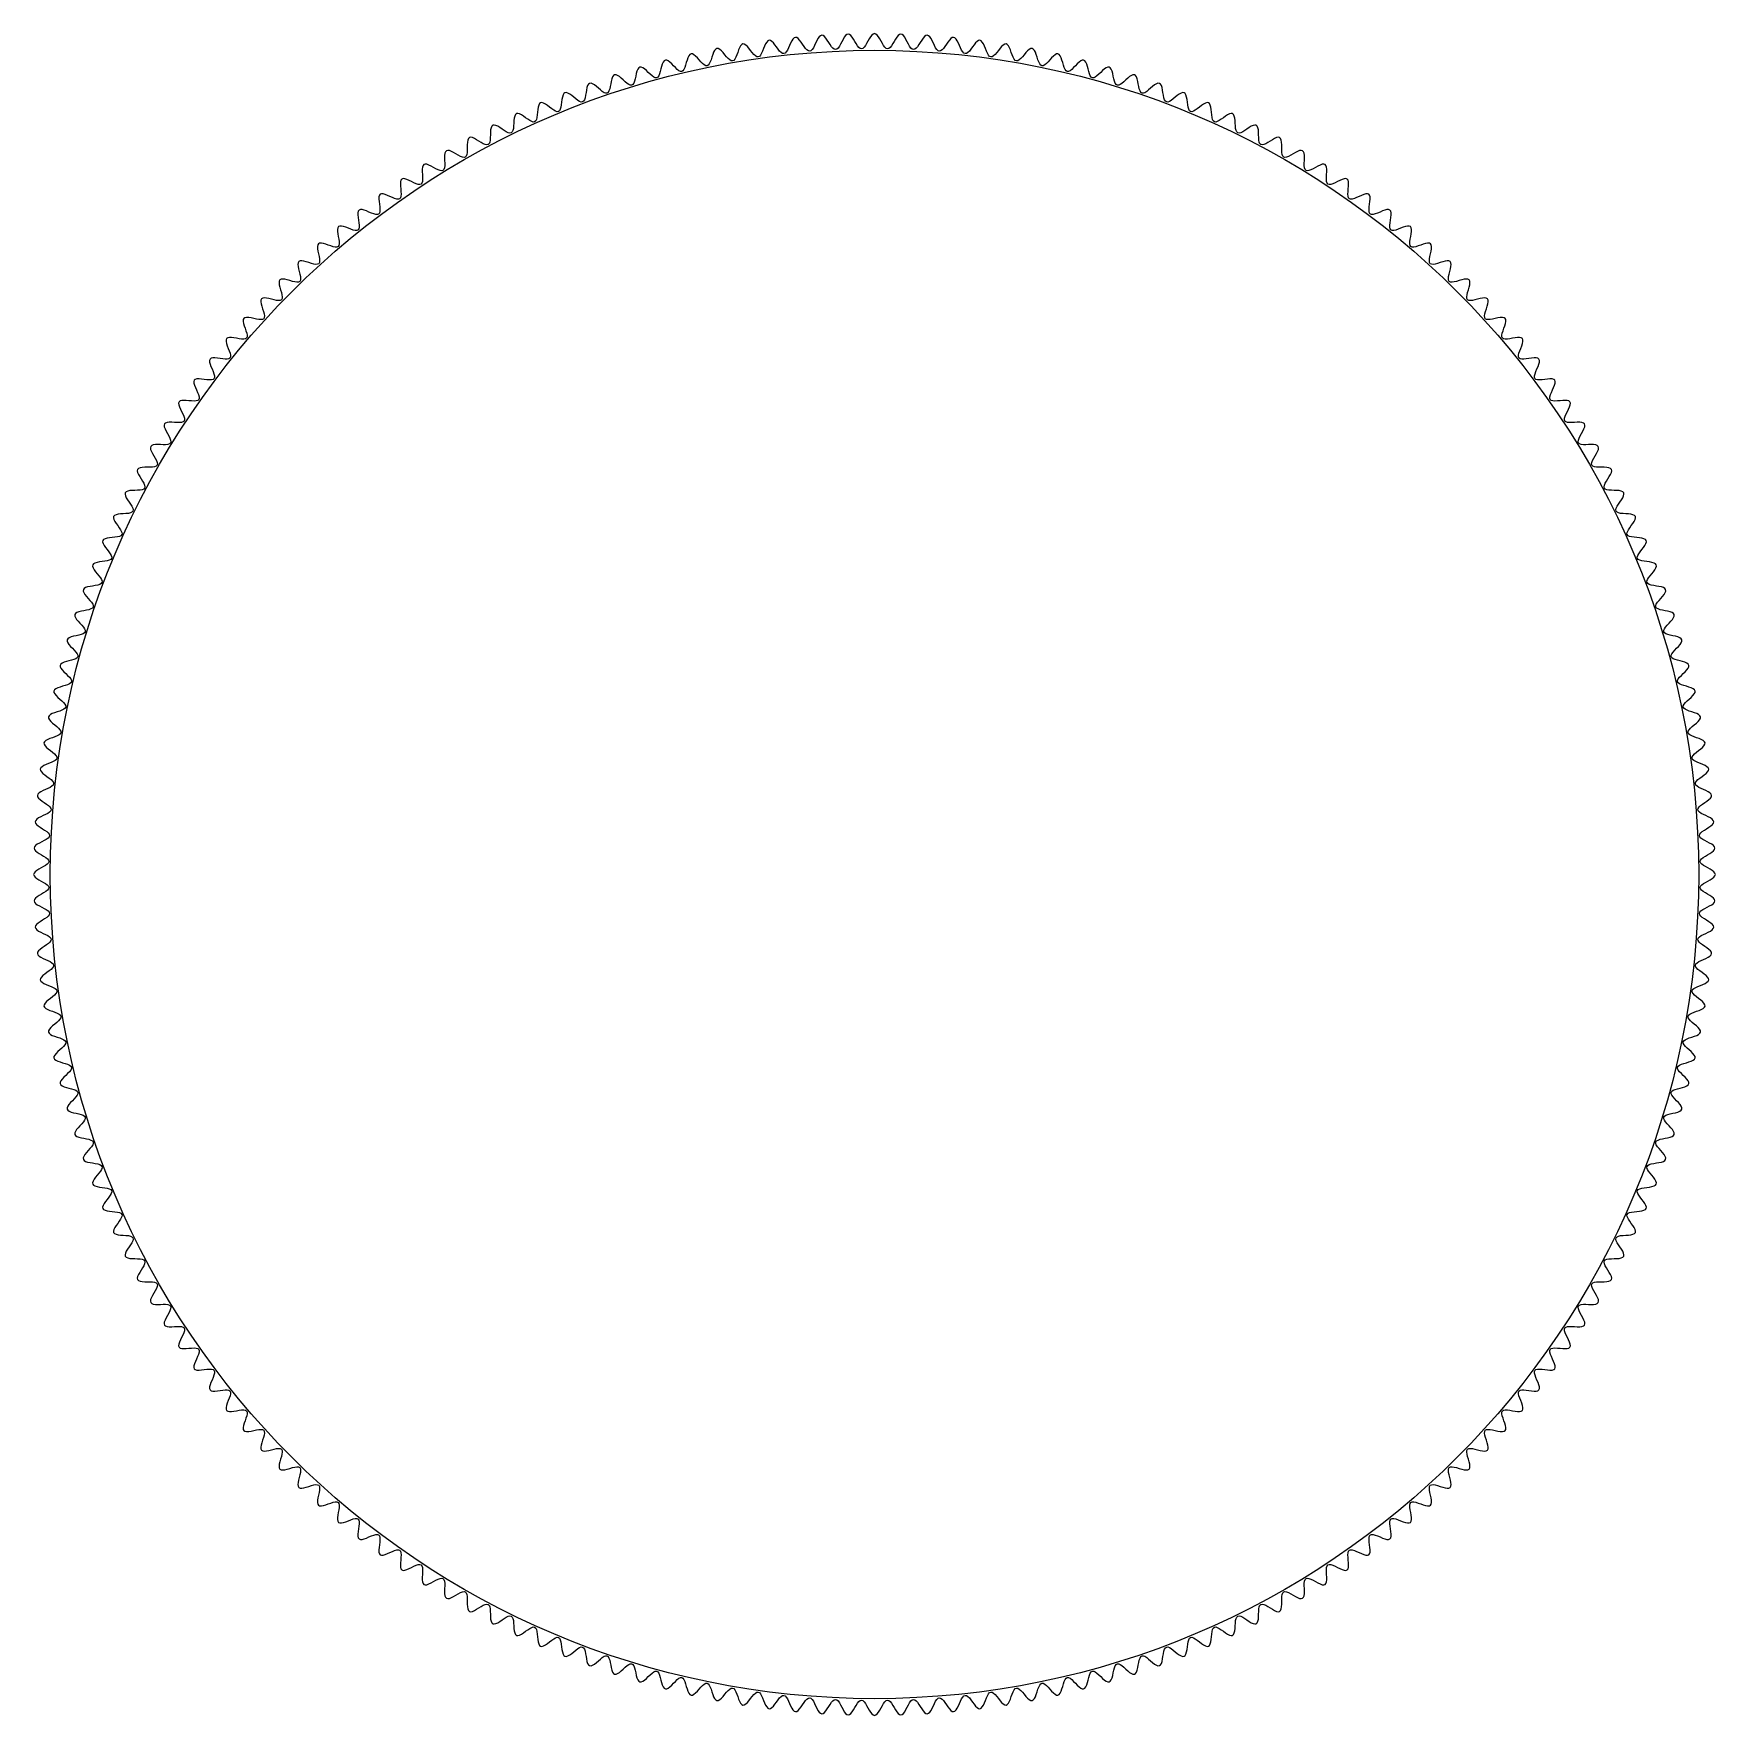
# Model space of a CAD drawing. Header units: millimetres. Extents: x -40.3 to 40.3, y -40.3 to 40.3.
import ezdxf

# ---------------------------------------------------------------- set-up
doc = ezdxf.new("R2010")
doc.units = ezdxf.units.MM

msp = doc.modelspace()

# ---------------------------------------------------------------- linework, layer by layer
at = {"layer": 'INNER'}
msp.add_circle((0, 0), 39.52, dxfattribs=at)
at = {"layer": 'TEETH'}
msp.add_lwpolyline([(39.595, -0.622), (39.614, -0.56), (39.666, -0.498), (39.746, -0.437), (39.847, -0.376), (39.959, -0.314), (40.07, -0.252), (40.171, -0.189), (40.251, -0.126), (40.302, -0.063), (40.32, 0), (40.302, 0.063), (40.251, 0.126), (40.171, 0.189), (40.07, 0.252), (39.959, 0.314), (39.847, 0.376), (39.746, 0.437), (39.666, 0.498), (39.614, 0.56), (39.595, 0.622), (39.595, 0.622), (39.612, 0.685), (39.662, 0.748), (39.74, 0.812), (39.839, 0.876), (39.949, 0.941), (40.059, 1.007), (40.157, 1.073), (40.235, 1.138), (40.284, 1.203), (40.3, 1.266), (40.28, 1.329), (40.227, 1.391), (40.145, 1.451), (40.043, 1.51), (39.929, 1.569), (39.816, 1.627), (39.713, 1.685), (39.63, 1.744), (39.577, 1.804), (39.556, 1.865), (39.556, 1.865), (39.571, 1.928), (39.619, 1.993), (39.695, 2.059), (39.792, 2.127), (39.9, 2.196), (40.007, 2.265), (40.104, 2.333), (40.18, 2.401), (40.227, 2.467), (40.24, 2.532), (40.219, 2.594), (40.164, 2.654), (40.08, 2.711), (39.976, 2.767), (39.86, 2.822), (39.745, 2.877), (39.64, 2.932), (39.556, 2.988), (39.5, 3.046), (39.478, 3.107), (39.478, 3.107), (39.491, 3.17), (39.536, 3.237), (39.611, 3.305), (39.705, 3.376), (39.811, 3.448), (39.916, 3.52), (40.011, 3.592), (40.084, 3.662), (40.129, 3.73), (40.141, 3.794), (40.118, 3.856), (40.061, 3.914), (39.975, 3.969), (39.869, 4.022), (39.752, 4.073), (39.635, 4.124), (39.528, 4.176), (39.443, 4.229), (39.385, 4.286), (39.361, 4.345), (39.361, 4.345), (39.371, 4.409), (39.415, 4.477), (39.487, 4.548), (39.58, 4.622), (39.683, 4.697), (39.786, 4.772), (39.878, 4.847), (39.95, 4.919), (39.992, 4.988), (40.002, 5.053), (39.977, 5.114), (39.918, 5.17), (39.831, 5.223), (39.723, 5.272), (39.604, 5.32), (39.486, 5.367), (39.378, 5.415), (39.29, 5.466), (39.231, 5.521), (39.205, 5.58), (39.205, 5.58), (39.214, 5.644), (39.255, 5.713), (39.325, 5.786), (39.415, 5.863), (39.516, 5.941), (39.617, 6.02), (39.706, 6.097), (39.775, 6.172), (39.816, 6.242), (39.824, 6.307), (39.796, 6.367), (39.736, 6.422), (39.647, 6.471), (39.538, 6.517), (39.418, 6.561), (39.298, 6.604), (39.188, 6.649), (39.099, 6.697), (39.038, 6.75), (39.01, 6.808), (39.01, 6.808), (39.017, 6.873), (39.056, 6.943), (39.124, 7.018), (39.212, 7.098), (39.31, 7.179), (39.408, 7.261), (39.495, 7.341), (39.562, 7.418), (39.6, 7.49), (39.606, 7.555), (39.577, 7.614), (39.514, 7.667), (39.424, 7.713), (39.314, 7.756), (39.192, 7.796), (39.071, 7.835), (38.96, 7.877), (38.87, 7.922), (38.807, 7.973), (38.777, 8.03), (38.777, 8.03), (38.782, 8.095), (38.819, 8.166), (38.884, 8.244), (38.969, 8.326), (39.065, 8.41), (39.16, 8.495), (39.245, 8.578), (39.309, 8.657), (39.346, 8.73), (39.349, 8.796), (39.318, 8.853), (39.254, 8.904), (39.162, 8.948), (39.051, 8.987), (38.928, 9.023), (38.805, 9.059), (38.693, 9.097), (38.602, 9.139), (38.537, 9.188), (38.506, 9.244), (38.506, 9.244), (38.508, 9.309), (38.543, 9.382), (38.606, 9.461), (38.689, 9.546), (38.781, 9.633), (38.874, 9.721), (38.956, 9.807), (39.018, 9.888), (39.052, 9.961), (39.053, 10.027), (39.02, 10.084), (38.955, 10.133), (38.862, 10.174), (38.749, 10.209), (38.625, 10.241), (38.502, 10.273), (38.389, 10.308), (38.295, 10.347), (38.23, 10.394), (38.196, 10.449), (38.196, 10.449), (38.197, 10.514), (38.23, 10.588), (38.29, 10.669), (38.37, 10.756), (38.46, 10.847), (38.55, 10.938), (38.629, 11.026), (38.688, 11.108), (38.72, 11.183), (38.719, 11.249), (38.684, 11.305), (38.618, 11.351), (38.523, 11.389), (38.409, 11.421), (38.285, 11.45), (38.16, 11.478), (38.046, 11.508), (37.952, 11.545), (37.884, 11.59), (37.849, 11.644), (37.849, 11.644), (37.848, 11.709), (37.878, 11.783), (37.936, 11.867), (38.013, 11.956), (38.1, 12.049), (38.187, 12.143), (38.264, 12.234), (38.32, 12.318), (38.349, 12.394), (38.347, 12.46), (38.31, 12.514), (38.242, 12.559), (38.147, 12.594), (38.031, 12.622), (37.906, 12.646), (37.781, 12.671), (37.666, 12.698), (37.57, 12.731), (37.502, 12.774), (37.465, 12.827), (37.465, 12.827), (37.461, 12.892), (37.489, 12.967), (37.544, 13.052), (37.618, 13.144), (37.703, 13.24), (37.787, 13.336), (37.86, 13.429), (37.914, 13.516), (37.941, 13.592), (37.936, 13.658), (37.898, 13.711), (37.829, 13.754), (37.732, 13.786), (37.616, 13.81), (37.49, 13.831), (37.364, 13.851), (37.248, 13.875), (37.152, 13.905), (37.082, 13.946), (37.044, 13.998), (37.044, 13.998), (37.038, 14.062), (37.064, 14.138), (37.116, 14.225), (37.187, 14.319), (37.268, 14.418), (37.349, 14.517), (37.42, 14.612), (37.471, 14.7), (37.495, 14.777), (37.489, 14.843), (37.449, 14.895), (37.378, 14.935), (37.281, 14.964), (37.164, 14.985), (37.037, 15.002), (36.911, 15.018), (36.794, 15.038), (36.697, 15.065), (36.626, 15.103), (36.586, 15.154), (36.586, 15.154), (36.578, 15.218), (36.601, 15.296), (36.651, 15.384), (36.719, 15.48), (36.797, 15.582), (36.875, 15.683), (36.942, 15.78), (36.991, 15.87), (37.013, 15.948), (37.004, 16.013), (36.963, 16.064), (36.89, 16.102), (36.792, 16.128), (36.675, 16.145), (36.548, 16.158), (36.421, 16.17), (36.303, 16.186), (36.205, 16.211), (36.133, 16.246), (36.092, 16.296), (36.092, 16.296), (36.082, 16.36), (36.103, 16.438), (36.149, 16.528), (36.215, 16.626), (36.289, 16.73), (36.364, 16.833), (36.429, 16.933), (36.474, 17.024), (36.494, 17.103), (36.483, 17.167), (36.44, 17.217), (36.366, 17.252), (36.267, 17.275), (36.15, 17.289), (36.022, 17.298), (35.895, 17.306), (35.777, 17.318), (35.678, 17.34), (35.605, 17.373), (35.562, 17.422), (35.562, 17.422), (35.55, 17.485), (35.569, 17.564), (35.612, 17.655), (35.674, 17.756), (35.746, 17.861), (35.817, 17.967), (35.879, 18.069), (35.921, 18.161), (35.938, 18.24), (35.925, 18.305), (35.881, 18.353), (35.807, 18.386), (35.707, 18.406), (35.589, 18.416), (35.461, 18.421), (35.333, 18.425), (35.216, 18.434), (35.116, 18.452), (35.042, 18.483), (34.997, 18.53), (34.997, 18.53), (34.984, 18.593), (34.999, 18.672), (35.04, 18.765), (35.099, 18.867), (35.167, 18.975), (35.235, 19.083), (35.293, 19.187), (35.333, 19.28), (35.348, 19.36), (35.333, 19.424), (35.287, 19.471), (35.211, 19.502), (35.111, 19.518), (34.993, 19.525), (34.865, 19.525), (34.737, 19.526), (34.619, 19.531), (34.519, 19.546), (34.444, 19.575), (34.398, 19.62), (34.398, 19.62), (34.382, 19.683), (34.396, 19.762), (34.434, 19.856), (34.489, 19.961), (34.554, 20.071), (34.618, 20.181), (34.673, 20.286), (34.71, 20.381), (34.722, 20.461), (34.705, 20.525), (34.658, 20.57), (34.581, 20.598), (34.481, 20.612), (34.362, 20.614), (34.234, 20.611), (34.107, 20.607), (33.989, 20.609), (33.888, 20.621), (33.812, 20.647), (33.765, 20.691), (33.765, 20.691), (33.747, 20.753), (33.758, 20.833), (33.793, 20.928), (33.845, 21.034), (33.906, 21.146), (33.968, 21.258), (34.019, 21.365), (34.053, 21.461), (34.062, 21.542), (34.043, 21.605), (33.994, 21.649), (33.917, 21.674), (33.816, 21.685), (33.698, 21.683), (33.57, 21.676), (33.443, 21.668), (33.324, 21.666), (33.224, 21.675), (33.147, 21.699), (33.098, 21.741), (33.098, 21.741), (33.078, 21.803), (33.087, 21.883), (33.119, 21.979), (33.168, 22.087), (33.226, 22.201), (33.283, 22.315), (33.331, 22.423), (33.362, 22.52), (33.369, 22.601), (33.348, 22.663), (33.298, 22.706), (33.22, 22.729), (33.118, 22.736), (33, 22.731), (32.873, 22.72), (32.746, 22.708), (32.627, 22.702), (32.526, 22.708), (32.449, 22.729), (32.399, 22.77), (32.399, 22.77), (32.377, 22.831), (32.383, 22.912), (32.412, 23.009), (32.458, 23.118), (32.512, 23.233), (32.566, 23.349), (32.61, 23.459), (32.638, 23.557), (32.642, 23.638), (32.62, 23.7), (32.568, 23.74), (32.489, 23.761), (32.388, 23.765), (32.27, 23.757), (32.143, 23.741), (32.016, 23.725), (31.898, 23.716), (31.797, 23.718), (31.719, 23.737), (31.668, 23.777), (31.668, 23.777), (31.644, 23.837), (31.648, 23.917), (31.673, 24.015), (31.715, 24.126), (31.766, 24.243), (31.816, 24.361), (31.857, 24.472), (31.882, 24.57), (31.884, 24.652), (31.859, 24.712), (31.806, 24.752), (31.727, 24.77), (31.625, 24.771), (31.508, 24.758), (31.381, 24.739), (31.255, 24.719), (31.138, 24.706), (31.036, 24.705), (30.958, 24.722), (30.905, 24.76), (30.905, 24.76), (30.88, 24.819), (30.881, 24.9), (30.903, 24.998), (30.942, 25.11), (30.989, 25.229), (31.035, 25.348), (31.073, 25.46), (31.095, 25.56), (31.094, 25.641), (31.067, 25.701), (31.013, 25.738), (30.933, 25.754), (30.832, 25.752), (30.714, 25.736), (30.589, 25.712), (30.463, 25.689), (30.346, 25.672), (30.245, 25.668), (30.166, 25.682), (30.112, 25.718), (30.112, 25.718), (30.085, 25.777), (30.083, 25.857), (30.103, 25.957), (30.138, 26.07), (30.181, 26.19), (30.224, 26.31), (30.258, 26.424), (30.276, 26.524), (30.273, 26.605), (30.244, 26.664), (30.189, 26.7), (30.109, 26.713), (30.008, 26.708), (29.891, 26.688), (29.766, 26.661), (29.641, 26.633), (29.525, 26.612), (29.424, 26.605), (29.344, 26.617), (29.289, 26.651), (29.289, 26.651), (29.261, 26.709), (29.256, 26.79), (29.273, 26.889), (29.304, 27.003), (29.344, 27.125), (29.382, 27.247), (29.413, 27.361), (29.428, 27.462), (29.422, 27.543), (29.392, 27.601), (29.336, 27.635), (29.255, 27.646), (29.154, 27.637), (29.038, 27.614), (28.914, 27.582), (28.79, 27.551), (28.674, 27.527), (28.574, 27.516), (28.494, 27.526), (28.438, 27.558), (28.438, 27.558), (28.407, 27.615), (28.4, 27.695), (28.414, 27.796), (28.442, 27.911), (28.477, 28.033), (28.512, 28.156), (28.539, 28.271), (28.551, 28.372), (28.543, 28.453), (28.511, 28.511), (28.453, 28.543), (28.372, 28.551), (28.271, 28.539), (28.156, 28.512), (28.033, 28.477), (27.911, 28.442), (27.796, 28.414), (27.695, 28.4), (27.615, 28.407), (27.558, 28.438), (27.558, 28.438), (27.526, 28.494), (27.516, 28.574), (27.527, 28.674), (27.551, 28.79), (27.582, 28.914), (27.614, 29.038), (27.637, 29.154), (27.646, 29.255), (27.635, 29.336), (27.601, 29.392), (27.543, 29.422), (27.462, 29.428), (27.361, 29.413), (27.247, 29.382), (27.125, 29.344), (27.003, 29.304), (26.889, 29.273), (26.79, 29.256), (26.709, 29.261), (26.651, 29.289), (26.651, 29.289), (26.617, 29.344), (26.605, 29.424), (26.612, 29.525), (26.633, 29.641), (26.661, 29.766), (26.688, 29.891), (26.708, 30.008), (26.713, 30.109), (26.7, 30.189), (26.664, 30.244), (26.605, 30.273), (26.524, 30.276), (26.424, 30.258), (26.31, 30.224), (26.19, 30.181), (26.07, 30.138), (25.957, 30.103), (25.857, 30.083), (25.777, 30.085), (25.718, 30.112), (25.718, 30.112), (25.682, 30.166), (25.668, 30.245), (25.672, 30.346), (25.689, 30.463), (25.712, 30.589), (25.736, 30.714), (25.752, 30.832), (25.754, 30.933), (25.738, 31.013), (25.701, 31.067), (25.641, 31.094), (25.56, 31.095), (25.46, 31.073), (25.348, 31.035), (25.229, 30.989), (25.11, 30.942), (24.998, 30.903), (24.9, 30.881), (24.819, 30.88), (24.76, 30.905), (24.76, 30.905), (24.722, 30.958), (24.705, 31.036), (24.706, 31.138), (24.719, 31.255), (24.739, 31.381), (24.758, 31.508), (24.771, 31.625), (24.77, 31.727), (24.752, 31.806), (24.712, 31.859), (24.652, 31.884), (24.57, 31.882), (24.472, 31.857), (24.361, 31.816), (24.243, 31.766), (24.126, 31.715), (24.015, 31.673), (23.917, 31.648), (23.837, 31.644), (23.777, 31.668), (23.777, 31.668), (23.737, 31.719), (23.718, 31.797), (23.716, 31.898), (23.725, 32.016), (23.741, 32.143), (23.757, 32.27), (23.765, 32.388), (23.761, 32.489), (23.74, 32.568), (23.7, 32.62), (23.638, 32.642), (23.557, 32.638), (23.459, 32.61), (23.349, 32.566), (23.233, 32.512), (23.118, 32.458), (23.009, 32.412), (22.912, 32.383), (22.831, 32.377), (22.77, 32.399), (22.77, 32.399), (22.729, 32.449), (22.708, 32.526), (22.702, 32.627), (22.708, 32.746), (22.72, 32.873), (22.731, 33), (22.736, 33.118), (22.729, 33.22), (22.706, 33.298), (22.663, 33.348), (22.601, 33.369), (22.52, 33.362), (22.423, 33.331), (22.315, 33.283), (22.201, 33.226), (22.087, 33.168), (21.979, 33.119), (21.883, 33.087), (21.803, 33.078), (21.741, 33.098), (21.741, 33.098), (21.699, 33.147), (21.675, 33.224), (21.666, 33.324), (21.668, 33.443), (21.676, 33.57), (21.683, 33.698), (21.685, 33.816), (21.674, 33.917), (21.649, 33.994), (21.605, 34.043), (21.542, 34.062), (21.461, 34.053), (21.365, 34.019), (21.258, 33.968), (21.146, 33.906), (21.034, 33.845), (20.928, 33.793), (20.833, 33.758), (20.753, 33.747), (20.691, 33.765), (20.691, 33.765), (20.647, 33.812), (20.621, 33.888), (20.609, 33.989), (20.607, 34.107), (20.611, 34.234), (20.614, 34.362), (20.612, 34.481), (20.598, 34.581), (20.57, 34.658), (20.525, 34.705), (20.461, 34.722), (20.381, 34.71), (20.286, 34.673), (20.181, 34.618), (20.071, 34.554), (19.961, 34.489), (19.856, 34.434), (19.762, 34.396), (19.683, 34.382), (19.62, 34.398), (19.62, 34.398), (19.575, 34.444), (19.546, 34.519), (19.531, 34.619), (19.526, 34.737), (19.525, 34.865), (19.525, 34.993), (19.518, 35.111), (19.502, 35.211), (19.471, 35.287), (19.424, 35.333), (19.36, 35.348), (19.28, 35.333), (19.187, 35.293), (19.083, 35.235), (18.975, 35.167), (18.867, 35.099), (18.765, 35.04), (18.672, 34.999), (18.593, 34.984), (18.53, 34.997), (18.53, 34.997), (18.483, 35.042), (18.452, 35.116), (18.434, 35.216), (18.425, 35.333), (18.421, 35.461), (18.416, 35.589), (18.406, 35.707), (18.386, 35.807), (18.353, 35.881), (18.305, 35.925), (18.24, 35.938), (18.161, 35.921), (18.069, 35.879), (17.967, 35.817), (17.861, 35.746), (17.756, 35.674), (17.655, 35.612), (17.564, 35.569), (17.485, 35.55), (17.422, 35.562), (17.422, 35.562), (17.373, 35.605), (17.34, 35.678), (17.318, 35.777), (17.306, 35.895), (17.298, 36.022), (17.289, 36.15), (17.275, 36.267), (17.252, 36.366), (17.217, 36.44), (17.167, 36.483), (17.103, 36.494), (17.024, 36.474), (16.933, 36.429), (16.833, 36.364), (16.73, 36.289), (16.626, 36.215), (16.528, 36.149), (16.438, 36.103), (16.36, 36.082), (16.296, 36.092), (16.296, 36.092), (16.246, 36.133), (16.211, 36.205), (16.186, 36.303), (16.17, 36.421), (16.158, 36.548), (16.145, 36.675), (16.128, 36.792), (16.102, 36.89), (16.064, 36.963), (16.013, 37.004), (15.948, 37.013), (15.87, 36.991), (15.78, 36.942), (15.683, 36.875), (15.582, 36.797), (15.48, 36.719), (15.384, 36.651), (15.296, 36.601), (15.218, 36.578), (15.154, 36.586), (15.154, 36.586), (15.103, 36.626), (15.065, 36.697), (15.038, 36.794), (15.018, 36.911), (15.002, 37.037), (14.985, 37.164), (14.964, 37.281), (14.935, 37.378), (14.895, 37.449), (14.843, 37.489), (14.777, 37.495), (14.7, 37.471), (14.612, 37.42), (14.517, 37.349), (14.418, 37.268), (14.319, 37.187), (14.225, 37.116), (14.138, 37.064), (14.062, 37.038), (13.998, 37.044), (13.998, 37.044), (13.946, 37.082), (13.905, 37.152), (13.875, 37.248), (13.851, 37.364), (13.831, 37.49), (13.81, 37.616), (13.786, 37.732), (13.754, 37.829), (13.711, 37.898), (13.658, 37.936), (13.592, 37.941), (13.516, 37.914), (13.429, 37.86), (13.336, 37.787), (13.24, 37.703), (13.144, 37.618), (13.052, 37.544), (12.967, 37.489), (12.892, 37.461), (12.827, 37.465), (12.827, 37.465), (12.774, 37.502), (12.731, 37.57), (12.698, 37.666), (12.671, 37.781), (12.646, 37.906), (12.622, 38.031), (12.594, 38.147), (12.559, 38.242), (12.514, 38.31), (12.46, 38.347), (12.394, 38.349), (12.318, 38.32), (12.234, 38.264), (12.143, 38.187), (12.049, 38.1), (11.956, 38.013), (11.867, 37.936), (11.783, 37.878), (11.709, 37.848), (11.644, 37.849), (11.644, 37.849), (11.59, 37.884), (11.545, 37.952), (11.508, 38.046), (11.478, 38.16), (11.45, 38.285), (11.421, 38.409), (11.389, 38.523), (11.351, 38.618), (11.305, 38.684), (11.249, 38.719), (11.183, 38.72), (11.108, 38.688), (11.026, 38.629), (10.938, 38.55), (10.847, 38.46), (10.756, 38.37), (10.669, 38.29), (10.588, 38.23), (10.514, 38.197), (10.449, 38.196), (10.449, 38.196), (10.394, 38.23), (10.347, 38.295), (10.308, 38.389), (10.273, 38.502), (10.241, 38.625), (10.209, 38.749), (10.174, 38.862), (10.133, 38.955), (10.084, 39.02), (10.027, 39.053), (9.961, 39.052), (9.888, 39.018), (9.807, 38.956), (9.721, 38.874), (9.633, 38.781), (9.546, 38.689), (9.461, 38.606), (9.382, 38.543), (9.309, 38.508), (9.244, 38.506), (9.244, 38.506), (9.188, 38.537), (9.139, 38.602), (9.097, 38.693), (9.059, 38.805), (9.023, 38.928), (8.987, 39.051), (8.948, 39.162), (8.904, 39.254), (8.853, 39.318), (8.796, 39.349), (8.73, 39.346), (8.657, 39.309), (8.578, 39.245), (8.495, 39.16), (8.41, 39.065), (8.326, 38.969), (8.244, 38.884), (8.166, 38.819), (8.095, 38.782), (8.03, 38.777), (8.03, 38.777), (7.973, 38.807), (7.922, 38.87), (7.877, 38.96), (7.835, 39.071), (7.796, 39.192), (7.756, 39.314), (7.713, 39.424), (7.667, 39.514), (7.614, 39.577), (7.555, 39.606), (7.49, 39.6), (7.418, 39.562), (7.341, 39.495), (7.261, 39.408), (7.179, 39.31), (7.098, 39.212), (7.018, 39.124), (6.943, 39.056), (6.873, 39.017), (6.808, 39.01), (6.808, 39.01), (6.75, 39.038), (6.697, 39.099), (6.649, 39.188), (6.604, 39.298), (6.561, 39.418), (6.517, 39.538), (6.471, 39.647), (6.422, 39.736), (6.367, 39.796), (6.307, 39.824), (6.242, 39.816), (6.172, 39.775), (6.097, 39.706), (6.02, 39.617), (5.941, 39.516), (5.863, 39.415), (5.786, 39.325), (5.713, 39.255), (5.644, 39.214), (5.58, 39.205), (5.58, 39.205), (5.521, 39.231), (5.466, 39.29), (5.415, 39.378), (5.367, 39.486), (5.32, 39.604), (5.272, 39.723), (5.223, 39.831), (5.17, 39.918), (5.114, 39.977), (5.053, 40.002), (4.988, 39.992), (4.919, 39.95), (4.847, 39.878), (4.772, 39.786), (4.697, 39.683), (4.622, 39.58), (4.548, 39.487), (4.477, 39.415), (4.409, 39.371), (4.345, 39.361), (4.345, 39.361), (4.286, 39.385), (4.229, 39.443), (4.176, 39.528), (4.124, 39.635), (4.073, 39.752), (4.022, 39.869), (3.969, 39.975), (3.914, 40.061), (3.856, 40.118), (3.794, 40.141), (3.73, 40.129), (3.662, 40.084), (3.592, 40.011), (3.52, 39.916), (3.448, 39.811), (3.376, 39.705), (3.305, 39.611), (3.237, 39.536), (3.17, 39.491), (3.107, 39.478), (3.107, 39.478), (3.046, 39.5), (2.988, 39.556), (2.932, 39.64), (2.877, 39.745), (2.822, 39.86), (2.767, 39.976), (2.711, 40.08), (2.654, 40.164), (2.594, 40.219), (2.532, 40.24), (2.467, 40.227), (2.401, 40.18), (2.333, 40.104), (2.265, 40.007), (2.196, 39.9), (2.127, 39.792), (2.059, 39.695), (1.993, 39.619), (1.928, 39.571), (1.865, 39.556), (1.865, 39.556), (1.804, 39.577), (1.744, 39.63), (1.685, 39.713), (1.627, 39.816), (1.569, 39.929), (1.51, 40.043), (1.451, 40.145), (1.391, 40.227), (1.329, 40.28), (1.266, 40.3), (1.203, 40.284), (1.138, 40.235), (1.073, 40.157), (1.007, 40.059), (0.941, 39.949), (0.876, 39.839), (0.812, 39.74), (0.748, 39.662), (0.685, 39.612), (0.622, 39.595), (0.622, 39.595), (0.56, 39.614), (0.498, 39.666), (0.437, 39.746), (0.376, 39.847), (0.314, 39.959), (0.252, 40.07), (0.189, 40.171), (0.126, 40.251), (0.063, 40.302), (0, 40.32), (-0.063, 40.302), (-0.126, 40.251), (-0.189, 40.171), (-0.252, 40.07), (-0.314, 39.959), (-0.376, 39.847), (-0.437, 39.746), (-0.498, 39.666), (-0.56, 39.614), (-0.622, 39.595), (-0.622, 39.595), (-0.685, 39.612), (-0.748, 39.662), (-0.812, 39.74), (-0.876, 39.839), (-0.941, 39.949), (-1.007, 40.059), (-1.073, 40.157), (-1.138, 40.235), (-1.203, 40.284), (-1.266, 40.3), (-1.329, 40.28), (-1.391, 40.227), (-1.451, 40.145), (-1.51, 40.043), (-1.569, 39.929), (-1.627, 39.816), (-1.685, 39.713), (-1.744, 39.63), (-1.804, 39.577), (-1.865, 39.556), (-1.865, 39.556), (-1.928, 39.571), (-1.993, 39.619), (-2.059, 39.695), (-2.127, 39.792), (-2.196, 39.9), (-2.265, 40.007), (-2.333, 40.104), (-2.401, 40.18), (-2.467, 40.227), (-2.532, 40.24), (-2.594, 40.219), (-2.654, 40.164), (-2.711, 40.08), (-2.767, 39.976), (-2.822, 39.86), (-2.877, 39.745), (-2.932, 39.64), (-2.988, 39.556), (-3.046, 39.5), (-3.107, 39.478), (-3.107, 39.478), (-3.17, 39.491), (-3.237, 39.536), (-3.305, 39.611), (-3.376, 39.705), (-3.448, 39.811), (-3.52, 39.916), (-3.592, 40.011), (-3.662, 40.084), (-3.73, 40.129), (-3.794, 40.141), (-3.856, 40.118), (-3.914, 40.061), (-3.969, 39.975), (-4.022, 39.869), (-4.073, 39.752), (-4.124, 39.635), (-4.176, 39.528), (-4.229, 39.443), (-4.286, 39.385), (-4.345, 39.361), (-4.345, 39.361), (-4.409, 39.371), (-4.477, 39.415), (-4.548, 39.487), (-4.622, 39.58), (-4.697, 39.683), (-4.772, 39.786), (-4.847, 39.878), (-4.919, 39.95), (-4.988, 39.992), (-5.053, 40.002), (-5.114, 39.977), (-5.17, 39.918), (-5.223, 39.831), (-5.272, 39.723), (-5.32, 39.604), (-5.367, 39.486), (-5.415, 39.378), (-5.466, 39.29), (-5.521, 39.231), (-5.58, 39.205), (-5.58, 39.205), (-5.644, 39.214), (-5.713, 39.255), (-5.786, 39.325), (-5.863, 39.415), (-5.941, 39.516), (-6.02, 39.617), (-6.097, 39.706), (-6.172, 39.775), (-6.242, 39.816), (-6.307, 39.824), (-6.367, 39.796), (-6.422, 39.736), (-6.471, 39.647), (-6.517, 39.538), (-6.561, 39.418), (-6.604, 39.298), (-6.649, 39.188), (-6.697, 39.099), (-6.75, 39.038), (-6.808, 39.01), (-6.808, 39.01), (-6.873, 39.017), (-6.943, 39.056), (-7.018, 39.124), (-7.098, 39.212), (-7.179, 39.31), (-7.261, 39.408), (-7.341, 39.495), (-7.418, 39.562), (-7.49, 39.6), (-7.555, 39.606), (-7.614, 39.577), (-7.667, 39.514), (-7.713, 39.424), (-7.756, 39.314), (-7.796, 39.192), (-7.835, 39.071), (-7.877, 38.96), (-7.922, 38.87), (-7.973, 38.807), (-8.03, 38.777), (-8.03, 38.777), (-8.095, 38.782), (-8.166, 38.819), (-8.244, 38.884), (-8.326, 38.969), (-8.41, 39.065), (-8.495, 39.16), (-8.578, 39.245), (-8.657, 39.309), (-8.73, 39.346), (-8.796, 39.349), (-8.853, 39.318), (-8.904, 39.254), (-8.948, 39.162), (-8.987, 39.051), (-9.023, 38.928), (-9.059, 38.805), (-9.097, 38.693), (-9.139, 38.602), (-9.188, 38.537), (-9.244, 38.506), (-9.244, 38.506), (-9.309, 38.508), (-9.382, 38.543), (-9.461, 38.606), (-9.546, 38.689), (-9.633, 38.781), (-9.721, 38.874), (-9.807, 38.956), (-9.888, 39.018), (-9.961, 39.052), (-10.027, 39.053), (-10.084, 39.02), (-10.133, 38.955), (-10.174, 38.862), (-10.209, 38.749), (-10.241, 38.625), (-10.273, 38.502), (-10.308, 38.389), (-10.347, 38.295), (-10.394, 38.23), (-10.449, 38.196), (-10.449, 38.196), (-10.514, 38.197), (-10.588, 38.23), (-10.669, 38.29), (-10.756, 38.37), (-10.847, 38.46), (-10.938, 38.55), (-11.026, 38.629), (-11.108, 38.688), (-11.183, 38.72), (-11.249, 38.719), (-11.305, 38.684), (-11.351, 38.618), (-11.389, 38.523), (-11.421, 38.409), (-11.45, 38.285), (-11.478, 38.16), (-11.508, 38.046), (-11.545, 37.952), (-11.59, 37.884), (-11.644, 37.849), (-11.644, 37.849), (-11.709, 37.848), (-11.783, 37.878), (-11.867, 37.936), (-11.956, 38.013), (-12.049, 38.1), (-12.143, 38.187), (-12.234, 38.264), (-12.318, 38.32), (-12.394, 38.349), (-12.46, 38.347), (-12.514, 38.31), (-12.559, 38.242), (-12.594, 38.147), (-12.622, 38.031), (-12.646, 37.906), (-12.671, 37.781), (-12.698, 37.666), (-12.731, 37.57), (-12.774, 37.502), (-12.827, 37.465), (-12.827, 37.465), (-12.892, 37.461), (-12.967, 37.489), (-13.052, 37.544), (-13.144, 37.618), (-13.24, 37.703), (-13.336, 37.787), (-13.429, 37.86), (-13.516, 37.914), (-13.592, 37.941), (-13.658, 37.936), (-13.711, 37.898), (-13.754, 37.829), (-13.786, 37.732), (-13.81, 37.616), (-13.831, 37.49), (-13.851, 37.364), (-13.875, 37.248), (-13.905, 37.152), (-13.946, 37.082), (-13.998, 37.044), (-13.998, 37.044), (-14.062, 37.038), (-14.138, 37.064), (-14.225, 37.116), (-14.319, 37.187), (-14.418, 37.268), (-14.517, 37.349), (-14.612, 37.42), (-14.7, 37.471), (-14.777, 37.495), (-14.843, 37.489), (-14.895, 37.449), (-14.935, 37.378), (-14.964, 37.281), (-14.985, 37.164), (-15.002, 37.037), (-15.018, 36.911), (-15.038, 36.794), (-15.065, 36.697), (-15.103, 36.626), (-15.154, 36.586), (-15.154, 36.586), (-15.218, 36.578), (-15.296, 36.601), (-15.384, 36.651), (-15.48, 36.719), (-15.582, 36.797), (-15.683, 36.875), (-15.78, 36.942), (-15.87, 36.991), (-15.948, 37.013), (-16.013, 37.004), (-16.064, 36.963), (-16.102, 36.89), (-16.128, 36.792), (-16.145, 36.675), (-16.158, 36.548), (-16.17, 36.421), (-16.186, 36.303), (-16.211, 36.205), (-16.246, 36.133), (-16.296, 36.092), (-16.296, 36.092), (-16.36, 36.082), (-16.438, 36.103), (-16.528, 36.149), (-16.626, 36.215), (-16.73, 36.289), (-16.833, 36.364), (-16.933, 36.429), (-17.024, 36.474), (-17.103, 36.494), (-17.167, 36.483), (-17.217, 36.44), (-17.252, 36.366), (-17.275, 36.267), (-17.289, 36.15), (-17.298, 36.022), (-17.306, 35.895), (-17.318, 35.777), (-17.34, 35.678), (-17.373, 35.605), (-17.422, 35.562), (-17.422, 35.562), (-17.485, 35.55), (-17.564, 35.569), (-17.655, 35.612), (-17.756, 35.674), (-17.861, 35.746), (-17.967, 35.817), (-18.069, 35.879), (-18.161, 35.921), (-18.24, 35.938), (-18.305, 35.925), (-18.353, 35.881), (-18.386, 35.807), (-18.406, 35.707), (-18.416, 35.589), (-18.421, 35.461), (-18.425, 35.333), (-18.434, 35.216), (-18.452, 35.116), (-18.483, 35.042), (-18.53, 34.997), (-18.53, 34.997), (-18.593, 34.984), (-18.672, 34.999), (-18.765, 35.04), (-18.867, 35.099), (-18.975, 35.167), (-19.083, 35.235), (-19.187, 35.293), (-19.28, 35.333), (-19.36, 35.348), (-19.424, 35.333), (-19.471, 35.287), (-19.502, 35.211), (-19.518, 35.111), (-19.525, 34.993), (-19.525, 34.865), (-19.526, 34.737), (-19.531, 34.619), (-19.546, 34.519), (-19.575, 34.444), (-19.62, 34.398), (-19.62, 34.398), (-19.683, 34.382), (-19.762, 34.396), (-19.856, 34.434), (-19.961, 34.489), (-20.071, 34.554), (-20.181, 34.618), (-20.286, 34.673), (-20.381, 34.71), (-20.461, 34.722), (-20.525, 34.705), (-20.57, 34.658), (-20.598, 34.581), (-20.612, 34.481), (-20.614, 34.362), (-20.611, 34.234), (-20.607, 34.107), (-20.609, 33.989), (-20.621, 33.888), (-20.647, 33.812), (-20.691, 33.765), (-20.691, 33.765), (-20.753, 33.747), (-20.833, 33.758), (-20.928, 33.793), (-21.034, 33.845), (-21.146, 33.906), (-21.258, 33.968), (-21.365, 34.019), (-21.461, 34.053), (-21.542, 34.062), (-21.605, 34.043), (-21.649, 33.994), (-21.674, 33.917), (-21.685, 33.816), (-21.683, 33.698), (-21.676, 33.57), (-21.668, 33.443), (-21.666, 33.324), (-21.675, 33.224), (-21.699, 33.147), (-21.741, 33.098), (-21.741, 33.098), (-21.803, 33.078), (-21.883, 33.087), (-21.979, 33.119), (-22.087, 33.168), (-22.201, 33.226), (-22.315, 33.283), (-22.423, 33.331), (-22.52, 33.362), (-22.601, 33.369), (-22.663, 33.348), (-22.706, 33.298), (-22.729, 33.22), (-22.736, 33.118), (-22.731, 33), (-22.72, 32.873), (-22.708, 32.746), (-22.702, 32.627), (-22.708, 32.526), (-22.729, 32.449), (-22.77, 32.399), (-22.77, 32.399), (-22.831, 32.377), (-22.912, 32.383), (-23.009, 32.412), (-23.118, 32.458), (-23.233, 32.512), (-23.349, 32.566), (-23.459, 32.61), (-23.557, 32.638), (-23.638, 32.642), (-23.7, 32.62), (-23.74, 32.568), (-23.761, 32.489), (-23.765, 32.388), (-23.757, 32.27), (-23.741, 32.143), (-23.725, 32.016), (-23.716, 31.898), (-23.718, 31.797), (-23.737, 31.719), (-23.777, 31.668), (-23.777, 31.668), (-23.837, 31.644), (-23.917, 31.648), (-24.015, 31.673), (-24.126, 31.715), (-24.243, 31.766), (-24.361, 31.816), (-24.472, 31.857), (-24.57, 31.882), (-24.652, 31.884), (-24.712, 31.859), (-24.752, 31.806), (-24.77, 31.727), (-24.771, 31.625), (-24.758, 31.508), (-24.739, 31.381), (-24.719, 31.255), (-24.706, 31.138), (-24.705, 31.036), (-24.722, 30.958), (-24.76, 30.905), (-24.76, 30.905), (-24.819, 30.88), (-24.9, 30.881), (-24.998, 30.903), (-25.11, 30.942), (-25.229, 30.989), (-25.348, 31.035), (-25.46, 31.073), (-25.56, 31.095), (-25.641, 31.094), (-25.701, 31.067), (-25.738, 31.013), (-25.754, 30.933), (-25.752, 30.832), (-25.736, 30.714), (-25.712, 30.589), (-25.689, 30.463), (-25.672, 30.346), (-25.668, 30.245), (-25.682, 30.166), (-25.718, 30.112), (-25.718, 30.112), (-25.777, 30.085), (-25.857, 30.083), (-25.957, 30.103), (-26.07, 30.138), (-26.19, 30.181), (-26.31, 30.224), (-26.424, 30.258), (-26.524, 30.276), (-26.605, 30.273), (-26.664, 30.244), (-26.7, 30.189), (-26.713, 30.109), (-26.708, 30.008), (-26.688, 29.891), (-26.661, 29.766), (-26.633, 29.641), (-26.612, 29.525), (-26.605, 29.424), (-26.617, 29.344), (-26.651, 29.289), (-26.651, 29.289), (-26.709, 29.261), (-26.79, 29.256), (-26.889, 29.273), (-27.003, 29.304), (-27.125, 29.344), (-27.247, 29.382), (-27.361, 29.413), (-27.462, 29.428), (-27.543, 29.422), (-27.601, 29.392), (-27.635, 29.336), (-27.646, 29.255), (-27.637, 29.154), (-27.614, 29.038), (-27.582, 28.914), (-27.551, 28.79), (-27.527, 28.674), (-27.516, 28.574), (-27.526, 28.494), (-27.558, 28.438), (-27.558, 28.438), (-27.615, 28.407), (-27.695, 28.4), (-27.796, 28.414), (-27.911, 28.442), (-28.033, 28.477), (-28.156, 28.512), (-28.271, 28.539), (-28.372, 28.551), (-28.453, 28.543), (-28.511, 28.511), (-28.543, 28.453), (-28.551, 28.372), (-28.539, 28.271), (-28.512, 28.156), (-28.477, 28.033), (-28.442, 27.911), (-28.414, 27.796), (-28.4, 27.695), (-28.407, 27.615), (-28.438, 27.558), (-28.438, 27.558), (-28.494, 27.526), (-28.574, 27.516), (-28.674, 27.527), (-28.79, 27.551), (-28.914, 27.582), (-29.038, 27.614), (-29.154, 27.637), (-29.255, 27.646), (-29.336, 27.635), (-29.392, 27.601), (-29.422, 27.543), (-29.428, 27.462), (-29.413, 27.361), (-29.382, 27.247), (-29.344, 27.125), (-29.304, 27.003), (-29.273, 26.889), (-29.256, 26.79), (-29.261, 26.709), (-29.289, 26.651), (-29.289, 26.651), (-29.344, 26.617), (-29.424, 26.605), (-29.525, 26.612), (-29.641, 26.633), (-29.766, 26.661), (-29.891, 26.688), (-30.008, 26.708), (-30.109, 26.713), (-30.189, 26.7), (-30.244, 26.664), (-30.273, 26.605), (-30.276, 26.524), (-30.258, 26.424), (-30.224, 26.31), (-30.181, 26.19), (-30.138, 26.07), (-30.103, 25.957), (-30.083, 25.857), (-30.085, 25.777), (-30.112, 25.718), (-30.112, 25.718), (-30.166, 25.682), (-30.245, 25.668), (-30.346, 25.672), (-30.463, 25.689), (-30.589, 25.712), (-30.714, 25.736), (-30.832, 25.752), (-30.933, 25.754), (-31.013, 25.738), (-31.067, 25.701), (-31.094, 25.641), (-31.095, 25.56), (-31.073, 25.46), (-31.035, 25.348), (-30.989, 25.229), (-30.942, 25.11), (-30.903, 24.998), (-30.881, 24.9), (-30.88, 24.819), (-30.905, 24.76), (-30.905, 24.76), (-30.958, 24.722), (-31.036, 24.705), (-31.138, 24.706), (-31.255, 24.719), (-31.381, 24.739), (-31.508, 24.758), (-31.625, 24.771), (-31.727, 24.77), (-31.806, 24.752), (-31.859, 24.712), (-31.884, 24.652), (-31.882, 24.57), (-31.857, 24.472), (-31.816, 24.361), (-31.766, 24.243), (-31.715, 24.126), (-31.673, 24.015), (-31.648, 23.917), (-31.644, 23.837), (-31.668, 23.777), (-31.668, 23.777), (-31.719, 23.737), (-31.797, 23.718), (-31.898, 23.716), (-32.016, 23.725), (-32.143, 23.741), (-32.27, 23.757), (-32.388, 23.765), (-32.489, 23.761), (-32.568, 23.74), (-32.62, 23.7), (-32.642, 23.638), (-32.638, 23.557), (-32.61, 23.459), (-32.566, 23.349), (-32.512, 23.233), (-32.458, 23.118), (-32.412, 23.009), (-32.383, 22.912), (-32.377, 22.831), (-32.399, 22.77), (-32.399, 22.77), (-32.449, 22.729), (-32.526, 22.708), (-32.627, 22.702), (-32.746, 22.708), (-32.873, 22.72), (-33, 22.731), (-33.118, 22.736), (-33.22, 22.729), (-33.298, 22.706), (-33.348, 22.663), (-33.369, 22.601), (-33.362, 22.52), (-33.331, 22.423), (-33.283, 22.315), (-33.226, 22.201), (-33.168, 22.087), (-33.119, 21.979), (-33.087, 21.883), (-33.078, 21.803), (-33.098, 21.741), (-33.098, 21.741), (-33.147, 21.699), (-33.224, 21.675), (-33.324, 21.666), (-33.443, 21.668), (-33.57, 21.676), (-33.698, 21.683), (-33.816, 21.685), (-33.917, 21.674), (-33.994, 21.649), (-34.043, 21.605), (-34.062, 21.542), (-34.053, 21.461), (-34.019, 21.365), (-33.968, 21.258), (-33.906, 21.146), (-33.845, 21.034), (-33.793, 20.928), (-33.758, 20.833), (-33.747, 20.753), (-33.765, 20.691), (-33.765, 20.691), (-33.812, 20.647), (-33.888, 20.621), (-33.989, 20.609), (-34.107, 20.607), (-34.234, 20.611), (-34.362, 20.614), (-34.481, 20.612), (-34.581, 20.598), (-34.658, 20.57), (-34.705, 20.525), (-34.722, 20.461), (-34.71, 20.381), (-34.673, 20.286), (-34.618, 20.181), (-34.554, 20.071), (-34.489, 19.961), (-34.434, 19.856), (-34.396, 19.762), (-34.382, 19.683), (-34.398, 19.62), (-34.398, 19.62), (-34.444, 19.575), (-34.519, 19.546), (-34.619, 19.531), (-34.737, 19.526), (-34.865, 19.525), (-34.993, 19.525), (-35.111, 19.518), (-35.211, 19.502), (-35.287, 19.471), (-35.333, 19.424), (-35.348, 19.36), (-35.333, 19.28), (-35.293, 19.187), (-35.235, 19.083), (-35.167, 18.975), (-35.099, 18.867), (-35.04, 18.765), (-34.999, 18.672), (-34.984, 18.593), (-34.997, 18.53), (-34.997, 18.53), (-35.042, 18.483), (-35.116, 18.452), (-35.216, 18.434), (-35.333, 18.425), (-35.461, 18.421), (-35.589, 18.416), (-35.707, 18.406), (-35.807, 18.386), (-35.881, 18.353), (-35.925, 18.305), (-35.938, 18.24), (-35.921, 18.161), (-35.879, 18.069), (-35.817, 17.967), (-35.746, 17.861), (-35.674, 17.756), (-35.612, 17.655), (-35.569, 17.564), (-35.55, 17.485), (-35.562, 17.422), (-35.562, 17.422), (-35.605, 17.373), (-35.678, 17.34), (-35.777, 17.318), (-35.895, 17.306), (-36.022, 17.298), (-36.15, 17.289), (-36.267, 17.275), (-36.366, 17.252), (-36.44, 17.217), (-36.483, 17.167), (-36.494, 17.103), (-36.474, 17.024), (-36.429, 16.933), (-36.364, 16.833), (-36.289, 16.73), (-36.215, 16.626), (-36.149, 16.528), (-36.103, 16.438), (-36.082, 16.36), (-36.092, 16.296), (-36.092, 16.296), (-36.133, 16.246), (-36.205, 16.211), (-36.303, 16.186), (-36.421, 16.17), (-36.548, 16.158), (-36.675, 16.145), (-36.792, 16.128), (-36.89, 16.102), (-36.963, 16.064), (-37.004, 16.013), (-37.013, 15.948), (-36.991, 15.87), (-36.942, 15.78), (-36.875, 15.683), (-36.797, 15.582), (-36.719, 15.48), (-36.651, 15.384), (-36.601, 15.296), (-36.578, 15.218), (-36.586, 15.154), (-36.586, 15.154), (-36.626, 15.103), (-36.697, 15.065), (-36.794, 15.038), (-36.911, 15.018), (-37.037, 15.002), (-37.164, 14.985), (-37.281, 14.964), (-37.378, 14.935), (-37.449, 14.895), (-37.489, 14.843), (-37.495, 14.777), (-37.471, 14.7), (-37.42, 14.612), (-37.349, 14.517), (-37.268, 14.418), (-37.187, 14.319), (-37.116, 14.225), (-37.064, 14.138), (-37.038, 14.062), (-37.044, 13.998), (-37.044, 13.998), (-37.082, 13.946), (-37.152, 13.905), (-37.248, 13.875), (-37.364, 13.851), (-37.49, 13.831), (-37.616, 13.81), (-37.732, 13.786), (-37.829, 13.754), (-37.898, 13.711), (-37.936, 13.658), (-37.941, 13.592), (-37.914, 13.516), (-37.86, 13.429), (-37.787, 13.336), (-37.703, 13.24), (-37.618, 13.144), (-37.544, 13.052), (-37.489, 12.967), (-37.461, 12.892), (-37.465, 12.827), (-37.465, 12.827), (-37.502, 12.774), (-37.57, 12.731), (-37.666, 12.698), (-37.781, 12.671), (-37.906, 12.646), (-38.031, 12.622), (-38.147, 12.594), (-38.242, 12.559), (-38.31, 12.514), (-38.347, 12.46), (-38.349, 12.394), (-38.32, 12.318), (-38.264, 12.234), (-38.187, 12.143), (-38.1, 12.049), (-38.013, 11.956), (-37.936, 11.867), (-37.878, 11.783), (-37.848, 11.709), (-37.849, 11.644), (-37.849, 11.644), (-37.884, 11.59), (-37.952, 11.545), (-38.046, 11.508), (-38.16, 11.478), (-38.285, 11.45), (-38.409, 11.421), (-38.523, 11.389), (-38.618, 11.351), (-38.684, 11.305), (-38.719, 11.249), (-38.72, 11.183), (-38.688, 11.108), (-38.629, 11.026), (-38.55, 10.938), (-38.46, 10.847), (-38.37, 10.756), (-38.29, 10.669), (-38.23, 10.588), (-38.197, 10.514), (-38.196, 10.449), (-38.196, 10.449), (-38.23, 10.394), (-38.295, 10.347), (-38.389, 10.308), (-38.502, 10.273), (-38.625, 10.241), (-38.749, 10.209), (-38.862, 10.174), (-38.955, 10.133), (-39.02, 10.084), (-39.053, 10.027), (-39.052, 9.961), (-39.018, 9.888), (-38.956, 9.807), (-38.874, 9.721), (-38.781, 9.633), (-38.689, 9.546), (-38.606, 9.461), (-38.543, 9.382), (-38.508, 9.309), (-38.506, 9.244), (-38.506, 9.244), (-38.537, 9.188), (-38.602, 9.139), (-38.693, 9.097), (-38.805, 9.059), (-38.928, 9.023), (-39.051, 8.987), (-39.162, 8.948), (-39.254, 8.904), (-39.318, 8.853), (-39.349, 8.796), (-39.346, 8.73), (-39.309, 8.657), (-39.245, 8.578), (-39.16, 8.495), (-39.065, 8.41), (-38.969, 8.326), (-38.884, 8.244), (-38.819, 8.166), (-38.782, 8.095), (-38.777, 8.03), (-38.777, 8.03), (-38.807, 7.973), (-38.87, 7.922), (-38.96, 7.877), (-39.071, 7.835), (-39.192, 7.796), (-39.314, 7.756), (-39.424, 7.713), (-39.514, 7.667), (-39.577, 7.614), (-39.606, 7.555), (-39.6, 7.49), (-39.562, 7.418), (-39.495, 7.341), (-39.408, 7.261), (-39.31, 7.179), (-39.212, 7.098), (-39.124, 7.018), (-39.056, 6.943), (-39.017, 6.873), (-39.01, 6.808), (-39.01, 6.808), (-39.038, 6.75), (-39.099, 6.697), (-39.188, 6.649), (-39.298, 6.604), (-39.418, 6.561), (-39.538, 6.517), (-39.647, 6.471), (-39.736, 6.422), (-39.796, 6.367), (-39.824, 6.307), (-39.816, 6.242), (-39.775, 6.172), (-39.706, 6.097), (-39.617, 6.02), (-39.516, 5.941), (-39.415, 5.863), (-39.325, 5.786), (-39.255, 5.713), (-39.214, 5.644), (-39.205, 5.58), (-39.205, 5.58), (-39.231, 5.521), (-39.29, 5.466), (-39.378, 5.415), (-39.486, 5.367), (-39.604, 5.32), (-39.723, 5.272), (-39.831, 5.223), (-39.918, 5.17), (-39.977, 5.114), (-40.002, 5.053), (-39.992, 4.988), (-39.95, 4.919), (-39.878, 4.847), (-39.786, 4.772), (-39.683, 4.697), (-39.58, 4.622), (-39.487, 4.548), (-39.415, 4.477), (-39.371, 4.409), (-39.361, 4.345), (-39.361, 4.345), (-39.385, 4.286), (-39.443, 4.229), (-39.528, 4.176), (-39.635, 4.124), (-39.752, 4.073), (-39.869, 4.022), (-39.975, 3.969), (-40.061, 3.914), (-40.118, 3.856), (-40.141, 3.794), (-40.129, 3.73), (-40.084, 3.662), (-40.011, 3.592), (-39.916, 3.52), (-39.811, 3.448), (-39.705, 3.376), (-39.611, 3.305), (-39.536, 3.237), (-39.491, 3.17), (-39.478, 3.107), (-39.478, 3.107), (-39.5, 3.046), (-39.556, 2.988), (-39.64, 2.932), (-39.745, 2.877), (-39.86, 2.822), (-39.976, 2.767), (-40.08, 2.711), (-40.164, 2.654), (-40.219, 2.594), (-40.24, 2.532), (-40.227, 2.467), (-40.18, 2.401), (-40.104, 2.333), (-40.007, 2.265), (-39.9, 2.196), (-39.792, 2.127), (-39.695, 2.059), (-39.619, 1.993), (-39.571, 1.928), (-39.556, 1.865), (-39.556, 1.865), (-39.577, 1.804), (-39.63, 1.744), (-39.713, 1.685), (-39.816, 1.627), (-39.929, 1.569), (-40.043, 1.51), (-40.145, 1.451), (-40.227, 1.391), (-40.28, 1.329), (-40.3, 1.266), (-40.284, 1.203), (-40.235, 1.138), (-40.157, 1.073), (-40.059, 1.007), (-39.949, 0.941), (-39.839, 0.876), (-39.74, 0.812), (-39.662, 0.748), (-39.612, 0.685), (-39.595, 0.622), (-39.595, 0.622), (-39.614, 0.56), (-39.666, 0.498), (-39.746, 0.437), (-39.847, 0.376), (-39.959, 0.314), (-40.07, 0.252), (-40.171, 0.189), (-40.251, 0.126), (-40.302, 0.063), (-40.32, 0), (-40.302, -0.063), (-40.251, -0.126), (-40.171, -0.189), (-40.07, -0.252), (-39.959, -0.314), (-39.847, -0.376), (-39.746, -0.437), (-39.666, -0.498), (-39.614, -0.56), (-39.595, -0.622), (-39.595, -0.622), (-39.612, -0.685), (-39.662, -0.748), (-39.74, -0.812), (-39.839, -0.876), (-39.949, -0.941), (-40.059, -1.007), (-40.157, -1.073), (-40.235, -1.138), (-40.284, -1.203), (-40.3, -1.266), (-40.28, -1.329), (-40.227, -1.391), (-40.145, -1.451), (-40.043, -1.51), (-39.929, -1.569), (-39.816, -1.627), (-39.713, -1.685), (-39.63, -1.744), (-39.577, -1.804), (-39.556, -1.865), (-39.556, -1.865), (-39.571, -1.928), (-39.619, -1.993), (-39.695, -2.059), (-39.792, -2.127), (-39.9, -2.196), (-40.007, -2.265), (-40.104, -2.333), (-40.18, -2.401), (-40.227, -2.467), (-40.24, -2.532), (-40.219, -2.594), (-40.164, -2.654), (-40.08, -2.711), (-39.976, -2.767), (-39.86, -2.822), (-39.745, -2.877), (-39.64, -2.932), (-39.556, -2.988), (-39.5, -3.046), (-39.478, -3.107), (-39.478, -3.107), (-39.491, -3.17), (-39.536, -3.237), (-39.611, -3.305), (-39.705, -3.376), (-39.811, -3.448), (-39.916, -3.52), (-40.011, -3.592), (-40.084, -3.662), (-40.129, -3.73), (-40.141, -3.794), (-40.118, -3.856), (-40.061, -3.914), (-39.975, -3.969), (-39.869, -4.022), (-39.752, -4.073), (-39.635, -4.124), (-39.528, -4.176), (-39.443, -4.229), (-39.385, -4.286), (-39.361, -4.345), (-39.361, -4.345), (-39.371, -4.409), (-39.415, -4.477), (-39.487, -4.548), (-39.58, -4.622), (-39.683, -4.697), (-39.786, -4.772), (-39.878, -4.847), (-39.95, -4.919), (-39.992, -4.988), (-40.002, -5.053), (-39.977, -5.114), (-39.918, -5.17), (-39.831, -5.223), (-39.723, -5.272), (-39.604, -5.32), (-39.486, -5.367), (-39.378, -5.415), (-39.29, -5.466), (-39.231, -5.521), (-39.205, -5.58), (-39.205, -5.58), (-39.214, -5.644), (-39.255, -5.713), (-39.325, -5.786), (-39.415, -5.863), (-39.516, -5.941), (-39.617, -6.02), (-39.706, -6.097), (-39.775, -6.172), (-39.816, -6.242), (-39.824, -6.307), (-39.796, -6.367), (-39.736, -6.422), (-39.647, -6.471), (-39.538, -6.517), (-39.418, -6.561), (-39.298, -6.604), (-39.188, -6.649), (-39.099, -6.697), (-39.038, -6.75), (-39.01, -6.808), (-39.01, -6.808), (-39.017, -6.873), (-39.056, -6.943), (-39.124, -7.018), (-39.212, -7.098), (-39.31, -7.179), (-39.408, -7.261), (-39.495, -7.341), (-39.562, -7.418), (-39.6, -7.49), (-39.606, -7.555), (-39.577, -7.614), (-39.514, -7.667), (-39.424, -7.713), (-39.314, -7.756), (-39.192, -7.796), (-39.071, -7.835), (-38.96, -7.877), (-38.87, -7.922), (-38.807, -7.973), (-38.777, -8.03), (-38.777, -8.03), (-38.782, -8.095), (-38.819, -8.166), (-38.884, -8.244), (-38.969, -8.326), (-39.065, -8.41), (-39.16, -8.495), (-39.245, -8.578), (-39.309, -8.657), (-39.346, -8.73), (-39.349, -8.796), (-39.318, -8.853), (-39.254, -8.904), (-39.162, -8.948), (-39.051, -8.987), (-38.928, -9.023), (-38.805, -9.059), (-38.693, -9.097), (-38.602, -9.139), (-38.537, -9.188), (-38.506, -9.244), (-38.506, -9.244), (-38.508, -9.309), (-38.543, -9.382), (-38.606, -9.461), (-38.689, -9.546), (-38.781, -9.633), (-38.874, -9.721), (-38.956, -9.807), (-39.018, -9.888), (-39.052, -9.961), (-39.053, -10.027), (-39.02, -10.084), (-38.955, -10.133), (-38.862, -10.174), (-38.749, -10.209), (-38.625, -10.241), (-38.502, -10.273), (-38.389, -10.308), (-38.295, -10.347), (-38.23, -10.394), (-38.196, -10.449), (-38.196, -10.449), (-38.197, -10.514), (-38.23, -10.588), (-38.29, -10.669), (-38.37, -10.756), (-38.46, -10.847), (-38.55, -10.938), (-38.629, -11.026), (-38.688, -11.108), (-38.72, -11.183), (-38.719, -11.249), (-38.684, -11.305), (-38.618, -11.351), (-38.523, -11.389), (-38.409, -11.421), (-38.285, -11.45), (-38.16, -11.478), (-38.046, -11.508), (-37.952, -11.545), (-37.884, -11.59), (-37.849, -11.644), (-37.849, -11.644), (-37.848, -11.709), (-37.878, -11.783), (-37.936, -11.867), (-38.013, -11.956), (-38.1, -12.049), (-38.187, -12.143), (-38.264, -12.234), (-38.32, -12.318), (-38.349, -12.394), (-38.347, -12.46), (-38.31, -12.514), (-38.242, -12.559), (-38.147, -12.594), (-38.031, -12.622), (-37.906, -12.646), (-37.781, -12.671), (-37.666, -12.698), (-37.57, -12.731), (-37.502, -12.774), (-37.465, -12.827), (-37.465, -12.827), (-37.461, -12.892), (-37.489, -12.967), (-37.544, -13.052), (-37.618, -13.144), (-37.703, -13.24), (-37.787, -13.336), (-37.86, -13.429), (-37.914, -13.516), (-37.941, -13.592), (-37.936, -13.658), (-37.898, -13.711), (-37.829, -13.754), (-37.732, -13.786), (-37.616, -13.81), (-37.49, -13.831), (-37.364, -13.851), (-37.248, -13.875), (-37.152, -13.905), (-37.082, -13.946), (-37.044, -13.998), (-37.044, -13.998), (-37.038, -14.062), (-37.064, -14.138), (-37.116, -14.225), (-37.187, -14.319), (-37.268, -14.418), (-37.349, -14.517), (-37.42, -14.612), (-37.471, -14.7), (-37.495, -14.777), (-37.489, -14.843), (-37.449, -14.895), (-37.378, -14.935), (-37.281, -14.964), (-37.164, -14.985), (-37.037, -15.002), (-36.911, -15.018), (-36.794, -15.038), (-36.697, -15.065), (-36.626, -15.103), (-36.586, -15.154), (-36.586, -15.154), (-36.578, -15.218), (-36.601, -15.296), (-36.651, -15.384), (-36.719, -15.48), (-36.797, -15.582), (-36.875, -15.683), (-36.942, -15.78), (-36.991, -15.87), (-37.013, -15.948), (-37.004, -16.013), (-36.963, -16.064), (-36.89, -16.102), (-36.792, -16.128), (-36.675, -16.145), (-36.548, -16.158), (-36.421, -16.17), (-36.303, -16.186), (-36.205, -16.211), (-36.133, -16.246), (-36.092, -16.296), (-36.092, -16.296), (-36.082, -16.36), (-36.103, -16.438), (-36.149, -16.528), (-36.215, -16.626), (-36.289, -16.73), (-36.364, -16.833), (-36.429, -16.933), (-36.474, -17.024), (-36.494, -17.103), (-36.483, -17.167), (-36.44, -17.217), (-36.366, -17.252), (-36.267, -17.275), (-36.15, -17.289), (-36.022, -17.298), (-35.895, -17.306), (-35.777, -17.318), (-35.678, -17.34), (-35.605, -17.373), (-35.562, -17.422), (-35.562, -17.422), (-35.55, -17.485), (-35.569, -17.564), (-35.612, -17.655), (-35.674, -17.756), (-35.746, -17.861), (-35.817, -17.967), (-35.879, -18.069), (-35.921, -18.161), (-35.938, -18.24), (-35.925, -18.305), (-35.881, -18.353), (-35.807, -18.386), (-35.707, -18.406), (-35.589, -18.416), (-35.461, -18.421), (-35.333, -18.425), (-35.216, -18.434), (-35.116, -18.452), (-35.042, -18.483), (-34.997, -18.53), (-34.997, -18.53), (-34.984, -18.593), (-34.999, -18.672), (-35.04, -18.765), (-35.099, -18.867), (-35.167, -18.975), (-35.235, -19.083), (-35.293, -19.187), (-35.333, -19.28), (-35.348, -19.36), (-35.333, -19.424), (-35.287, -19.471), (-35.211, -19.502), (-35.111, -19.518), (-34.993, -19.525), (-34.865, -19.525), (-34.737, -19.526), (-34.619, -19.531), (-34.519, -19.546), (-34.444, -19.575), (-34.398, -19.62), (-34.398, -19.62), (-34.382, -19.683), (-34.396, -19.762), (-34.434, -19.856), (-34.489, -19.961), (-34.554, -20.071), (-34.618, -20.181), (-34.673, -20.286), (-34.71, -20.381), (-34.722, -20.461), (-34.705, -20.525), (-34.658, -20.57), (-34.581, -20.598), (-34.481, -20.612), (-34.362, -20.614), (-34.234, -20.611), (-34.107, -20.607), (-33.989, -20.609), (-33.888, -20.621), (-33.812, -20.647), (-33.765, -20.691), (-33.765, -20.691), (-33.747, -20.753), (-33.758, -20.833), (-33.793, -20.928), (-33.845, -21.034), (-33.906, -21.146), (-33.968, -21.258), (-34.019, -21.365), (-34.053, -21.461), (-34.062, -21.542), (-34.043, -21.605), (-33.994, -21.649), (-33.917, -21.674), (-33.816, -21.685), (-33.698, -21.683), (-33.57, -21.676), (-33.443, -21.668), (-33.324, -21.666), (-33.224, -21.675), (-33.147, -21.699), (-33.098, -21.741), (-33.098, -21.741), (-33.078, -21.803), (-33.087, -21.883), (-33.119, -21.979), (-33.168, -22.087), (-33.226, -22.201), (-33.283, -22.315), (-33.331, -22.423), (-33.362, -22.52), (-33.369, -22.601), (-33.348, -22.663), (-33.298, -22.706), (-33.22, -22.729), (-33.118, -22.736), (-33, -22.731), (-32.873, -22.72), (-32.746, -22.708), (-32.627, -22.702), (-32.526, -22.708), (-32.449, -22.729), (-32.399, -22.77), (-32.399, -22.77), (-32.377, -22.831), (-32.383, -22.912), (-32.412, -23.009), (-32.458, -23.118), (-32.512, -23.233), (-32.566, -23.349), (-32.61, -23.459), (-32.638, -23.557), (-32.642, -23.638), (-32.62, -23.7), (-32.568, -23.74), (-32.489, -23.761), (-32.388, -23.765), (-32.27, -23.757), (-32.143, -23.741), (-32.016, -23.725), (-31.898, -23.716), (-31.797, -23.718), (-31.719, -23.737), (-31.668, -23.777), (-31.668, -23.777), (-31.644, -23.837), (-31.648, -23.917), (-31.673, -24.015), (-31.715, -24.126), (-31.766, -24.243), (-31.816, -24.361), (-31.857, -24.472), (-31.882, -24.57), (-31.884, -24.652), (-31.859, -24.712), (-31.806, -24.752), (-31.727, -24.77), (-31.625, -24.771), (-31.508, -24.758), (-31.381, -24.739), (-31.255, -24.719), (-31.138, -24.706), (-31.036, -24.705), (-30.958, -24.722), (-30.905, -24.76), (-30.905, -24.76), (-30.88, -24.819), (-30.881, -24.9), (-30.903, -24.998), (-30.942, -25.11), (-30.989, -25.229), (-31.035, -25.348), (-31.073, -25.46), (-31.095, -25.56), (-31.094, -25.641), (-31.067, -25.701), (-31.013, -25.738), (-30.933, -25.754), (-30.832, -25.752), (-30.714, -25.736), (-30.589, -25.712), (-30.463, -25.689), (-30.346, -25.672), (-30.245, -25.668), (-30.166, -25.682), (-30.112, -25.718), (-30.112, -25.718), (-30.085, -25.777), (-30.083, -25.857), (-30.103, -25.957), (-30.138, -26.07), (-30.181, -26.19), (-30.224, -26.31), (-30.258, -26.424), (-30.276, -26.524), (-30.273, -26.605), (-30.244, -26.664), (-30.189, -26.7), (-30.109, -26.713), (-30.008, -26.708), (-29.891, -26.688), (-29.766, -26.661), (-29.641, -26.633), (-29.525, -26.612), (-29.424, -26.605), (-29.344, -26.617), (-29.289, -26.651), (-29.289, -26.651), (-29.261, -26.709), (-29.256, -26.79), (-29.273, -26.889), (-29.304, -27.003), (-29.344, -27.125), (-29.382, -27.247), (-29.413, -27.361), (-29.428, -27.462), (-29.422, -27.543), (-29.392, -27.601), (-29.336, -27.635), (-29.255, -27.646), (-29.154, -27.637), (-29.038, -27.614), (-28.914, -27.582), (-28.79, -27.551), (-28.674, -27.527), (-28.574, -27.516), (-28.494, -27.526), (-28.438, -27.558), (-28.438, -27.558), (-28.407, -27.615), (-28.4, -27.695), (-28.414, -27.796), (-28.442, -27.911), (-28.477, -28.033), (-28.512, -28.156), (-28.539, -28.271), (-28.551, -28.372), (-28.543, -28.453), (-28.511, -28.511), (-28.453, -28.543), (-28.372, -28.551), (-28.271, -28.539), (-28.156, -28.512), (-28.033, -28.477), (-27.911, -28.442), (-27.796, -28.414), (-27.695, -28.4), (-27.615, -28.407), (-27.558, -28.438), (-27.558, -28.438), (-27.526, -28.494), (-27.516, -28.574), (-27.527, -28.674), (-27.551, -28.79), (-27.582, -28.914), (-27.614, -29.038), (-27.637, -29.154), (-27.646, -29.255), (-27.635, -29.336), (-27.601, -29.392), (-27.543, -29.422), (-27.462, -29.428), (-27.361, -29.413), (-27.247, -29.382), (-27.125, -29.344), (-27.003, -29.304), (-26.889, -29.273), (-26.79, -29.256), (-26.709, -29.261), (-26.651, -29.289), (-26.651, -29.289), (-26.617, -29.344), (-26.605, -29.424), (-26.612, -29.525), (-26.633, -29.641), (-26.661, -29.766), (-26.688, -29.891), (-26.708, -30.008), (-26.713, -30.109), (-26.7, -30.189), (-26.664, -30.244), (-26.605, -30.273), (-26.524, -30.276), (-26.424, -30.258), (-26.31, -30.224), (-26.19, -30.181), (-26.07, -30.138), (-25.957, -30.103), (-25.857, -30.083), (-25.777, -30.085), (-25.718, -30.112), (-25.718, -30.112), (-25.682, -30.166), (-25.668, -30.245), (-25.672, -30.346), (-25.689, -30.463), (-25.712, -30.589), (-25.736, -30.714), (-25.752, -30.832), (-25.754, -30.933), (-25.738, -31.013), (-25.701, -31.067), (-25.641, -31.094), (-25.56, -31.095), (-25.46, -31.073), (-25.348, -31.035), (-25.229, -30.989), (-25.11, -30.942), (-24.998, -30.903), (-24.9, -30.881), (-24.819, -30.88), (-24.76, -30.905), (-24.76, -30.905), (-24.722, -30.958), (-24.705, -31.036), (-24.706, -31.138), (-24.719, -31.255), (-24.739, -31.381), (-24.758, -31.508), (-24.771, -31.625), (-24.77, -31.727), (-24.752, -31.806), (-24.712, -31.859), (-24.652, -31.884), (-24.57, -31.882), (-24.472, -31.857), (-24.361, -31.816), (-24.243, -31.766), (-24.126, -31.715), (-24.015, -31.673), (-23.917, -31.648), (-23.837, -31.644), (-23.777, -31.668), (-23.777, -31.668), (-23.737, -31.719), (-23.718, -31.797), (-23.716, -31.898), (-23.725, -32.016), (-23.741, -32.143), (-23.757, -32.27), (-23.765, -32.388), (-23.761, -32.489), (-23.74, -32.568), (-23.7, -32.62), (-23.638, -32.642), (-23.557, -32.638), (-23.459, -32.61), (-23.349, -32.566), (-23.233, -32.512), (-23.118, -32.458), (-23.009, -32.412), (-22.912, -32.383), (-22.831, -32.377), (-22.77, -32.399), (-22.77, -32.399), (-22.729, -32.449), (-22.708, -32.526), (-22.702, -32.627), (-22.708, -32.746), (-22.72, -32.873), (-22.731, -33), (-22.736, -33.118), (-22.729, -33.22), (-22.706, -33.298), (-22.663, -33.348), (-22.601, -33.369), (-22.52, -33.362), (-22.423, -33.331), (-22.315, -33.283), (-22.201, -33.226), (-22.087, -33.168), (-21.979, -33.119), (-21.883, -33.087), (-21.803, -33.078), (-21.741, -33.098), (-21.741, -33.098), (-21.699, -33.147), (-21.675, -33.224), (-21.666, -33.324), (-21.668, -33.443), (-21.676, -33.57), (-21.683, -33.698), (-21.685, -33.816), (-21.674, -33.917), (-21.649, -33.994), (-21.605, -34.043), (-21.542, -34.062), (-21.461, -34.053), (-21.365, -34.019), (-21.258, -33.968), (-21.146, -33.906), (-21.034, -33.845), (-20.928, -33.793), (-20.833, -33.758), (-20.753, -33.747), (-20.691, -33.765), (-20.691, -33.765), (-20.647, -33.812), (-20.621, -33.888), (-20.609, -33.989), (-20.607, -34.107), (-20.611, -34.234), (-20.614, -34.362), (-20.612, -34.481), (-20.598, -34.581), (-20.57, -34.658), (-20.525, -34.705), (-20.461, -34.722), (-20.381, -34.71), (-20.286, -34.673), (-20.181, -34.618), (-20.071, -34.554), (-19.961, -34.489), (-19.856, -34.434), (-19.762, -34.396), (-19.683, -34.382), (-19.62, -34.398), (-19.62, -34.398), (-19.575, -34.444), (-19.546, -34.519), (-19.531, -34.619), (-19.526, -34.737), (-19.525, -34.865), (-19.525, -34.993), (-19.518, -35.111), (-19.502, -35.211), (-19.471, -35.287), (-19.424, -35.333), (-19.36, -35.348), (-19.28, -35.333), (-19.187, -35.293), (-19.083, -35.235), (-18.975, -35.167), (-18.867, -35.099), (-18.765, -35.04), (-18.672, -34.999), (-18.593, -34.984), (-18.53, -34.997), (-18.53, -34.997), (-18.483, -35.042), (-18.452, -35.116), (-18.434, -35.216), (-18.425, -35.333), (-18.421, -35.461), (-18.416, -35.589), (-18.406, -35.707), (-18.386, -35.807), (-18.353, -35.881), (-18.305, -35.925), (-18.24, -35.938), (-18.161, -35.921), (-18.069, -35.879), (-17.967, -35.817), (-17.861, -35.746), (-17.756, -35.674), (-17.655, -35.612), (-17.564, -35.569), (-17.485, -35.55), (-17.422, -35.562), (-17.422, -35.562), (-17.373, -35.605), (-17.34, -35.678), (-17.318, -35.777), (-17.306, -35.895), (-17.298, -36.022), (-17.289, -36.15), (-17.275, -36.267), (-17.252, -36.366), (-17.217, -36.44), (-17.167, -36.483), (-17.103, -36.494), (-17.024, -36.474), (-16.933, -36.429), (-16.833, -36.364), (-16.73, -36.289), (-16.626, -36.215), (-16.528, -36.149), (-16.438, -36.103), (-16.36, -36.082), (-16.296, -36.092), (-16.296, -36.092), (-16.246, -36.133), (-16.211, -36.205), (-16.186, -36.303), (-16.17, -36.421), (-16.158, -36.548), (-16.145, -36.675), (-16.128, -36.792), (-16.102, -36.89), (-16.064, -36.963), (-16.013, -37.004), (-15.948, -37.013), (-15.87, -36.991), (-15.78, -36.942), (-15.683, -36.875), (-15.582, -36.797), (-15.48, -36.719), (-15.384, -36.651), (-15.296, -36.601), (-15.218, -36.578), (-15.154, -36.586), (-15.154, -36.586), (-15.103, -36.626), (-15.065, -36.697), (-15.038, -36.794), (-15.018, -36.911), (-15.002, -37.037), (-14.985, -37.164), (-14.964, -37.281), (-14.935, -37.378), (-14.895, -37.449), (-14.843, -37.489), (-14.777, -37.495), (-14.7, -37.471), (-14.612, -37.42), (-14.517, -37.349), (-14.418, -37.268), (-14.319, -37.187), (-14.225, -37.116), (-14.138, -37.064), (-14.062, -37.038), (-13.998, -37.044), (-13.998, -37.044), (-13.946, -37.082), (-13.905, -37.152), (-13.875, -37.248), (-13.851, -37.364), (-13.831, -37.49), (-13.81, -37.616), (-13.786, -37.732), (-13.754, -37.829), (-13.711, -37.898), (-13.658, -37.936), (-13.592, -37.941), (-13.516, -37.914), (-13.429, -37.86), (-13.336, -37.787), (-13.24, -37.703), (-13.144, -37.618), (-13.052, -37.544), (-12.967, -37.489), (-12.892, -37.461), (-12.827, -37.465), (-12.827, -37.465), (-12.774, -37.502), (-12.731, -37.57), (-12.698, -37.666), (-12.671, -37.781), (-12.646, -37.906), (-12.622, -38.031), (-12.594, -38.147), (-12.559, -38.242), (-12.514, -38.31), (-12.46, -38.347), (-12.394, -38.349), (-12.318, -38.32), (-12.234, -38.264), (-12.143, -38.187), (-12.049, -38.1), (-11.956, -38.013), (-11.867, -37.936), (-11.783, -37.878), (-11.709, -37.848), (-11.644, -37.849), (-11.644, -37.849), (-11.59, -37.884), (-11.545, -37.952), (-11.508, -38.046), (-11.478, -38.16), (-11.45, -38.285), (-11.421, -38.409), (-11.389, -38.523), (-11.351, -38.618), (-11.305, -38.684), (-11.249, -38.719), (-11.183, -38.72), (-11.108, -38.688), (-11.026, -38.629), (-10.938, -38.55), (-10.847, -38.46), (-10.756, -38.37), (-10.669, -38.29), (-10.588, -38.23), (-10.514, -38.197), (-10.449, -38.196), (-10.449, -38.196), (-10.394, -38.23), (-10.347, -38.295), (-10.308, -38.389), (-10.273, -38.502), (-10.241, -38.625), (-10.209, -38.749), (-10.174, -38.862), (-10.133, -38.955), (-10.084, -39.02), (-10.027, -39.053), (-9.961, -39.052), (-9.888, -39.018), (-9.807, -38.956), (-9.721, -38.874), (-9.633, -38.781), (-9.546, -38.689), (-9.461, -38.606), (-9.382, -38.543), (-9.309, -38.508), (-9.244, -38.506), (-9.244, -38.506), (-9.188, -38.537), (-9.139, -38.602), (-9.097, -38.693), (-9.059, -38.805), (-9.023, -38.928), (-8.987, -39.051), (-8.948, -39.162), (-8.904, -39.254), (-8.853, -39.318), (-8.796, -39.349), (-8.73, -39.346), (-8.657, -39.309), (-8.578, -39.245), (-8.495, -39.16), (-8.41, -39.065), (-8.326, -38.969), (-8.244, -38.884), (-8.166, -38.819), (-8.095, -38.782), (-8.03, -38.777), (-8.03, -38.777), (-7.973, -38.807), (-7.922, -38.87), (-7.877, -38.96), (-7.835, -39.071), (-7.796, -39.192), (-7.756, -39.314), (-7.713, -39.424), (-7.667, -39.514), (-7.614, -39.577), (-7.555, -39.606), (-7.49, -39.6), (-7.418, -39.562), (-7.341, -39.495), (-7.261, -39.408), (-7.179, -39.31), (-7.098, -39.212), (-7.018, -39.124), (-6.943, -39.056), (-6.873, -39.017), (-6.808, -39.01), (-6.808, -39.01), (-6.75, -39.038), (-6.697, -39.099), (-6.649, -39.188), (-6.604, -39.298), (-6.561, -39.418), (-6.517, -39.538), (-6.471, -39.647), (-6.422, -39.736), (-6.367, -39.796), (-6.307, -39.824), (-6.242, -39.816), (-6.172, -39.775), (-6.097, -39.706), (-6.02, -39.617), (-5.941, -39.516), (-5.863, -39.415), (-5.786, -39.325), (-5.713, -39.255), (-5.644, -39.214), (-5.58, -39.205), (-5.58, -39.205), (-5.521, -39.231), (-5.466, -39.29), (-5.415, -39.378), (-5.367, -39.486), (-5.32, -39.604), (-5.272, -39.723), (-5.223, -39.831), (-5.17, -39.918), (-5.114, -39.977), (-5.053, -40.002), (-4.988, -39.992), (-4.919, -39.95), (-4.847, -39.878), (-4.772, -39.786), (-4.697, -39.683), (-4.622, -39.58), (-4.548, -39.487), (-4.477, -39.415), (-4.409, -39.371), (-4.345, -39.361), (-4.345, -39.361), (-4.286, -39.385), (-4.229, -39.443), (-4.176, -39.528), (-4.124, -39.635), (-4.073, -39.752), (-4.022, -39.869), (-3.969, -39.975), (-3.914, -40.061), (-3.856, -40.118), (-3.794, -40.141), (-3.73, -40.129), (-3.662, -40.084), (-3.592, -40.011), (-3.52, -39.916), (-3.448, -39.811), (-3.376, -39.705), (-3.305, -39.611), (-3.237, -39.536), (-3.17, -39.491), (-3.107, -39.478), (-3.107, -39.478), (-3.046, -39.5), (-2.988, -39.556), (-2.932, -39.64), (-2.877, -39.745), (-2.822, -39.86), (-2.767, -39.976), (-2.711, -40.08), (-2.654, -40.164), (-2.594, -40.219), (-2.532, -40.24), (-2.467, -40.227), (-2.401, -40.18), (-2.333, -40.104), (-2.265, -40.007), (-2.196, -39.9), (-2.127, -39.792), (-2.059, -39.695), (-1.993, -39.619), (-1.928, -39.571), (-1.865, -39.556), (-1.865, -39.556), (-1.804, -39.577), (-1.744, -39.63), (-1.685, -39.713), (-1.627, -39.816), (-1.569, -39.929), (-1.51, -40.043), (-1.451, -40.145), (-1.391, -40.227), (-1.329, -40.28), (-1.266, -40.3), (-1.203, -40.284), (-1.138, -40.235), (-1.073, -40.157), (-1.007, -40.059), (-0.941, -39.949), (-0.876, -39.839), (-0.812, -39.74), (-0.748, -39.662), (-0.685, -39.612), (-0.622, -39.595), (-0.622, -39.595), (-0.56, -39.614), (-0.498, -39.666), (-0.437, -39.746), (-0.376, -39.847), (-0.314, -39.959), (-0.252, -40.07), (-0.189, -40.171), (-0.126, -40.251), (-0.063, -40.302), (0, -40.32), (0.063, -40.302), (0.126, -40.251), (0.189, -40.171), (0.252, -40.07), (0.314, -39.959), (0.376, -39.847), (0.437, -39.746), (0.498, -39.666), (0.56, -39.614), (0.622, -39.595), (0.622, -39.595), (0.685, -39.612), (0.748, -39.662), (0.812, -39.74), (0.876, -39.839), (0.941, -39.949), (1.007, -40.059), (1.073, -40.157), (1.138, -40.235), (1.203, -40.284), (1.266, -40.3), (1.329, -40.28), (1.391, -40.227), (1.451, -40.145), (1.51, -40.043), (1.569, -39.929), (1.627, -39.816), (1.685, -39.713), (1.744, -39.63), (1.804, -39.577), (1.865, -39.556), (1.865, -39.556), (1.928, -39.571), (1.993, -39.619), (2.059, -39.695), (2.127, -39.792), (2.196, -39.9), (2.265, -40.007), (2.333, -40.104), (2.401, -40.18), (2.467, -40.227), (2.532, -40.24), (2.594, -40.219), (2.654, -40.164), (2.711, -40.08), (2.767, -39.976), (2.822, -39.86), (2.877, -39.745), (2.932, -39.64), (2.988, -39.556), (3.046, -39.5), (3.107, -39.478), (3.107, -39.478), (3.17, -39.491), (3.237, -39.536), (3.305, -39.611), (3.376, -39.705), (3.448, -39.811), (3.52, -39.916), (3.592, -40.011), (3.662, -40.084), (3.73, -40.129), (3.794, -40.141), (3.856, -40.118), (3.914, -40.061), (3.969, -39.975), (4.022, -39.869), (4.073, -39.752), (4.124, -39.635), (4.176, -39.528), (4.229, -39.443), (4.286, -39.385), (4.345, -39.361), (4.345, -39.361), (4.409, -39.371), (4.477, -39.415), (4.548, -39.487), (4.622, -39.58), (4.697, -39.683), (4.772, -39.786), (4.847, -39.878), (4.919, -39.95), (4.988, -39.992), (5.053, -40.002), (5.114, -39.977), (5.17, -39.918), (5.223, -39.831), (5.272, -39.723), (5.32, -39.604), (5.367, -39.486), (5.415, -39.378), (5.466, -39.29), (5.521, -39.231), (5.58, -39.205), (5.58, -39.205), (5.644, -39.214), (5.713, -39.255), (5.786, -39.325), (5.863, -39.415), (5.941, -39.516), (6.02, -39.617), (6.097, -39.706), (6.172, -39.775), (6.242, -39.816), (6.307, -39.824), (6.367, -39.796), (6.422, -39.736), (6.471, -39.647), (6.517, -39.538), (6.561, -39.418), (6.604, -39.298), (6.649, -39.188), (6.697, -39.099), (6.75, -39.038), (6.808, -39.01), (6.808, -39.01), (6.873, -39.017), (6.943, -39.056), (7.018, -39.124), (7.098, -39.212), (7.179, -39.31), (7.261, -39.408), (7.341, -39.495), (7.418, -39.562), (7.49, -39.6), (7.555, -39.606), (7.614, -39.577), (7.667, -39.514), (7.713, -39.424), (7.756, -39.314), (7.796, -39.192), (7.835, -39.071), (7.877, -38.96), (7.922, -38.87), (7.973, -38.807), (8.03, -38.777), (8.03, -38.777), (8.095, -38.782), (8.166, -38.819), (8.244, -38.884), (8.326, -38.969), (8.41, -39.065), (8.495, -39.16), (8.578, -39.245), (8.657, -39.309), (8.73, -39.346), (8.796, -39.349), (8.853, -39.318), (8.904, -39.254), (8.948, -39.162), (8.987, -39.051), (9.023, -38.928), (9.059, -38.805), (9.097, -38.693), (9.139, -38.602), (9.188, -38.537), (9.244, -38.506), (9.244, -38.506), (9.309, -38.508), (9.382, -38.543), (9.461, -38.606), (9.546, -38.689), (9.633, -38.781), (9.721, -38.874), (9.807, -38.956), (9.888, -39.018), (9.961, -39.052), (10.027, -39.053), (10.084, -39.02), (10.133, -38.955), (10.174, -38.862), (10.209, -38.749), (10.241, -38.625), (10.273, -38.502), (10.308, -38.389), (10.347, -38.295), (10.394, -38.23), (10.449, -38.196), (10.449, -38.196), (10.514, -38.197), (10.588, -38.23), (10.669, -38.29), (10.756, -38.37), (10.847, -38.46), (10.938, -38.55), (11.026, -38.629), (11.108, -38.688), (11.183, -38.72), (11.249, -38.719), (11.305, -38.684), (11.351, -38.618), (11.389, -38.523), (11.421, -38.409), (11.45, -38.285), (11.478, -38.16), (11.508, -38.046), (11.545, -37.952), (11.59, -37.884), (11.644, -37.849), (11.644, -37.849), (11.709, -37.848), (11.783, -37.878), (11.867, -37.936), (11.956, -38.013), (12.049, -38.1), (12.143, -38.187), (12.234, -38.264), (12.318, -38.32), (12.394, -38.349), (12.46, -38.347), (12.514, -38.31), (12.559, -38.242), (12.594, -38.147), (12.622, -38.031), (12.646, -37.906), (12.671, -37.781), (12.698, -37.666), (12.731, -37.57), (12.774, -37.502), (12.827, -37.465), (12.827, -37.465), (12.892, -37.461), (12.967, -37.489), (13.052, -37.544), (13.144, -37.618), (13.24, -37.703), (13.336, -37.787), (13.429, -37.86), (13.516, -37.914), (13.592, -37.941), (13.658, -37.936), (13.711, -37.898), (13.754, -37.829), (13.786, -37.732), (13.81, -37.616), (13.831, -37.49), (13.851, -37.364), (13.875, -37.248), (13.905, -37.152), (13.946, -37.082), (13.998, -37.044), (13.998, -37.044), (14.062, -37.038), (14.138, -37.064), (14.225, -37.116), (14.319, -37.187), (14.418, -37.268), (14.517, -37.349), (14.612, -37.42), (14.7, -37.471), (14.777, -37.495), (14.843, -37.489), (14.895, -37.449), (14.935, -37.378), (14.964, -37.281), (14.985, -37.164), (15.002, -37.037), (15.018, -36.911), (15.038, -36.794), (15.065, -36.697), (15.103, -36.626), (15.154, -36.586), (15.154, -36.586), (15.218, -36.578), (15.296, -36.601), (15.384, -36.651), (15.48, -36.719), (15.582, -36.797), (15.683, -36.875), (15.78, -36.942), (15.87, -36.991), (15.948, -37.013), (16.013, -37.004), (16.064, -36.963), (16.102, -36.89), (16.128, -36.792), (16.145, -36.675), (16.158, -36.548), (16.17, -36.421), (16.186, -36.303), (16.211, -36.205), (16.246, -36.133), (16.296, -36.092), (16.296, -36.092), (16.36, -36.082), (16.438, -36.103), (16.528, -36.149), (16.626, -36.215), (16.73, -36.289), (16.833, -36.364), (16.933, -36.429), (17.024, -36.474), (17.103, -36.494), (17.167, -36.483), (17.217, -36.44), (17.252, -36.366), (17.275, -36.267), (17.289, -36.15), (17.298, -36.022), (17.306, -35.895), (17.318, -35.777), (17.34, -35.678), (17.373, -35.605), (17.422, -35.562), (17.422, -35.562), (17.485, -35.55), (17.564, -35.569), (17.655, -35.612), (17.756, -35.674), (17.861, -35.746), (17.967, -35.817), (18.069, -35.879), (18.161, -35.921), (18.24, -35.938), (18.305, -35.925), (18.353, -35.881), (18.386, -35.807), (18.406, -35.707), (18.416, -35.589), (18.421, -35.461), (18.425, -35.333), (18.434, -35.216), (18.452, -35.116), (18.483, -35.042), (18.53, -34.997), (18.53, -34.997), (18.593, -34.984), (18.672, -34.999), (18.765, -35.04), (18.867, -35.099), (18.975, -35.167), (19.083, -35.235), (19.187, -35.293), (19.28, -35.333), (19.36, -35.348), (19.424, -35.333), (19.471, -35.287), (19.502, -35.211), (19.518, -35.111), (19.525, -34.993), (19.525, -34.865), (19.526, -34.737), (19.531, -34.619), (19.546, -34.519), (19.575, -34.444), (19.62, -34.398), (19.62, -34.398), (19.683, -34.382), (19.762, -34.396), (19.856, -34.434), (19.961, -34.489), (20.071, -34.554), (20.181, -34.618), (20.286, -34.673), (20.381, -34.71), (20.461, -34.722), (20.525, -34.705), (20.57, -34.658), (20.598, -34.581), (20.612, -34.481), (20.614, -34.362), (20.611, -34.234), (20.607, -34.107), (20.609, -33.989), (20.621, -33.888), (20.647, -33.812), (20.691, -33.765), (20.691, -33.765), (20.753, -33.747), (20.833, -33.758), (20.928, -33.793), (21.034, -33.845), (21.146, -33.906), (21.258, -33.968), (21.365, -34.019), (21.461, -34.053), (21.542, -34.062), (21.605, -34.043), (21.649, -33.994), (21.674, -33.917), (21.685, -33.816), (21.683, -33.698), (21.676, -33.57), (21.668, -33.443), (21.666, -33.324), (21.675, -33.224), (21.699, -33.147), (21.741, -33.098), (21.741, -33.098), (21.803, -33.078), (21.883, -33.087), (21.979, -33.119), (22.087, -33.168), (22.201, -33.226), (22.315, -33.283), (22.423, -33.331), (22.52, -33.362), (22.601, -33.369), (22.663, -33.348), (22.706, -33.298), (22.729, -33.22), (22.736, -33.118), (22.731, -33), (22.72, -32.873), (22.708, -32.746), (22.702, -32.627), (22.708, -32.526), (22.729, -32.449), (22.77, -32.399), (22.77, -32.399), (22.831, -32.377), (22.912, -32.383), (23.009, -32.412), (23.118, -32.458), (23.233, -32.512), (23.349, -32.566), (23.459, -32.61), (23.557, -32.638), (23.638, -32.642), (23.7, -32.62), (23.74, -32.568), (23.761, -32.489), (23.765, -32.388), (23.757, -32.27), (23.741, -32.143), (23.725, -32.016), (23.716, -31.898), (23.718, -31.797), (23.737, -31.719), (23.777, -31.668), (23.777, -31.668), (23.837, -31.644), (23.917, -31.648), (24.015, -31.673), (24.126, -31.715), (24.243, -31.766), (24.361, -31.816), (24.472, -31.857), (24.57, -31.882), (24.652, -31.884), (24.712, -31.859), (24.752, -31.806), (24.77, -31.727), (24.771, -31.625), (24.758, -31.508), (24.739, -31.381), (24.719, -31.255), (24.706, -31.138), (24.705, -31.036), (24.722, -30.958), (24.76, -30.905), (24.76, -30.905), (24.819, -30.88), (24.9, -30.881), (24.998, -30.903), (25.11, -30.942), (25.229, -30.989), (25.348, -31.035), (25.46, -31.073), (25.56, -31.095), (25.641, -31.094), (25.701, -31.067), (25.738, -31.013), (25.754, -30.933), (25.752, -30.832), (25.736, -30.714), (25.712, -30.589), (25.689, -30.463), (25.672, -30.346), (25.668, -30.245), (25.682, -30.166), (25.718, -30.112), (25.718, -30.112), (25.777, -30.085), (25.857, -30.083), (25.957, -30.103), (26.07, -30.138), (26.19, -30.181), (26.31, -30.224), (26.424, -30.258), (26.524, -30.276), (26.605, -30.273), (26.664, -30.244), (26.7, -30.189), (26.713, -30.109), (26.708, -30.008), (26.688, -29.891), (26.661, -29.766), (26.633, -29.641), (26.612, -29.525), (26.605, -29.424), (26.617, -29.344), (26.651, -29.289), (26.651, -29.289), (26.709, -29.261), (26.79, -29.256), (26.889, -29.273), (27.003, -29.304), (27.125, -29.344), (27.247, -29.382), (27.361, -29.413), (27.462, -29.428), (27.543, -29.422), (27.601, -29.392), (27.635, -29.336), (27.646, -29.255), (27.637, -29.154), (27.614, -29.038), (27.582, -28.914), (27.551, -28.79), (27.527, -28.674), (27.516, -28.574), (27.526, -28.494), (27.558, -28.438), (27.558, -28.438), (27.615, -28.407), (27.695, -28.4), (27.796, -28.414), (27.911, -28.442), (28.033, -28.477), (28.156, -28.512), (28.271, -28.539), (28.372, -28.551), (28.453, -28.543), (28.511, -28.511), (28.543, -28.453), (28.551, -28.372), (28.539, -28.271), (28.512, -28.156), (28.477, -28.033), (28.442, -27.911), (28.414, -27.796), (28.4, -27.695), (28.407, -27.615), (28.438, -27.558), (28.438, -27.558), (28.494, -27.526), (28.574, -27.516), (28.674, -27.527), (28.79, -27.551), (28.914, -27.582), (29.038, -27.614), (29.154, -27.637), (29.255, -27.646), (29.336, -27.635), (29.392, -27.601), (29.422, -27.543), (29.428, -27.462), (29.413, -27.361), (29.382, -27.247), (29.344, -27.125), (29.304, -27.003), (29.273, -26.889), (29.256, -26.79), (29.261, -26.709), (29.289, -26.651), (29.289, -26.651), (29.344, -26.617), (29.424, -26.605), (29.525, -26.612), (29.641, -26.633), (29.766, -26.661), (29.891, -26.688), (30.008, -26.708), (30.109, -26.713), (30.189, -26.7), (30.244, -26.664), (30.273, -26.605), (30.276, -26.524), (30.258, -26.424), (30.224, -26.31), (30.181, -26.19), (30.138, -26.07), (30.103, -25.957), (30.083, -25.857), (30.085, -25.777), (30.112, -25.718), (30.112, -25.718), (30.166, -25.682), (30.245, -25.668), (30.346, -25.672), (30.463, -25.689), (30.589, -25.712), (30.714, -25.736), (30.832, -25.752), (30.933, -25.754), (31.013, -25.738), (31.067, -25.701), (31.094, -25.641), (31.095, -25.56), (31.073, -25.46), (31.035, -25.348), (30.989, -25.229), (30.942, -25.11), (30.903, -24.998), (30.881, -24.9), (30.88, -24.819), (30.905, -24.76), (30.905, -24.76), (30.958, -24.722), (31.036, -24.705), (31.138, -24.706), (31.255, -24.719), (31.381, -24.739), (31.508, -24.758), (31.625, -24.771), (31.727, -24.77), (31.806, -24.752), (31.859, -24.712), (31.884, -24.652), (31.882, -24.57), (31.857, -24.472), (31.816, -24.361), (31.766, -24.243), (31.715, -24.126), (31.673, -24.015), (31.648, -23.917), (31.644, -23.837), (31.668, -23.777), (31.668, -23.777), (31.719, -23.737), (31.797, -23.718), (31.898, -23.716), (32.016, -23.725), (32.143, -23.741), (32.27, -23.757), (32.388, -23.765), (32.489, -23.761), (32.568, -23.74), (32.62, -23.7), (32.642, -23.638), (32.638, -23.557), (32.61, -23.459), (32.566, -23.349), (32.512, -23.233), (32.458, -23.118), (32.412, -23.009), (32.383, -22.912), (32.377, -22.831), (32.399, -22.77), (32.399, -22.77), (32.449, -22.729), (32.526, -22.708), (32.627, -22.702), (32.746, -22.708), (32.873, -22.72), (33, -22.731), (33.118, -22.736), (33.22, -22.729), (33.298, -22.706), (33.348, -22.663), (33.369, -22.601), (33.362, -22.52), (33.331, -22.423), (33.283, -22.315), (33.226, -22.201), (33.168, -22.087), (33.119, -21.979), (33.087, -21.883), (33.078, -21.803), (33.098, -21.741), (33.098, -21.741), (33.147, -21.699), (33.224, -21.675), (33.324, -21.666), (33.443, -21.668), (33.57, -21.676), (33.698, -21.683), (33.816, -21.685), (33.917, -21.674), (33.994, -21.649), (34.043, -21.605), (34.062, -21.542), (34.053, -21.461), (34.019, -21.365), (33.968, -21.258), (33.906, -21.146), (33.845, -21.034), (33.793, -20.928), (33.758, -20.833), (33.747, -20.753), (33.765, -20.691), (33.765, -20.691), (33.812, -20.647), (33.888, -20.621), (33.989, -20.609), (34.107, -20.607), (34.234, -20.611), (34.362, -20.614), (34.481, -20.612), (34.581, -20.598), (34.658, -20.57), (34.705, -20.525), (34.722, -20.461), (34.71, -20.381), (34.673, -20.286), (34.618, -20.181), (34.554, -20.071), (34.489, -19.961), (34.434, -19.856), (34.396, -19.762), (34.382, -19.683), (34.398, -19.62), (34.398, -19.62), (34.444, -19.575), (34.519, -19.546), (34.619, -19.531), (34.737, -19.526), (34.865, -19.525), (34.993, -19.525), (35.111, -19.518), (35.211, -19.502), (35.287, -19.471), (35.333, -19.424), (35.348, -19.36), (35.333, -19.28), (35.293, -19.187), (35.235, -19.083), (35.167, -18.975), (35.099, -18.867), (35.04, -18.765), (34.999, -18.672), (34.984, -18.593), (34.997, -18.53), (34.997, -18.53), (35.042, -18.483), (35.116, -18.452), (35.216, -18.434), (35.333, -18.425), (35.461, -18.421), (35.589, -18.416), (35.707, -18.406), (35.807, -18.386), (35.881, -18.353), (35.925, -18.305), (35.938, -18.24), (35.921, -18.161), (35.879, -18.069), (35.817, -17.967), (35.746, -17.861), (35.674, -17.756), (35.612, -17.655), (35.569, -17.564), (35.55, -17.485), (35.562, -17.422), (35.562, -17.422), (35.605, -17.373), (35.678, -17.34), (35.777, -17.318), (35.895, -17.306), (36.022, -17.298), (36.15, -17.289), (36.267, -17.275), (36.366, -17.252), (36.44, -17.217), (36.483, -17.167), (36.494, -17.103), (36.474, -17.024), (36.429, -16.933), (36.364, -16.833), (36.289, -16.73), (36.215, -16.626), (36.149, -16.528), (36.103, -16.438), (36.082, -16.36), (36.092, -16.296), (36.092, -16.296), (36.133, -16.246), (36.205, -16.211), (36.303, -16.186), (36.421, -16.17), (36.548, -16.158), (36.675, -16.145), (36.792, -16.128), (36.89, -16.102), (36.963, -16.064), (37.004, -16.013), (37.013, -15.948), (36.991, -15.87), (36.942, -15.78), (36.875, -15.683), (36.797, -15.582), (36.719, -15.48), (36.651, -15.384), (36.601, -15.296), (36.578, -15.218), (36.586, -15.154), (36.586, -15.154), (36.626, -15.103), (36.697, -15.065), (36.794, -15.038), (36.911, -15.018), (37.037, -15.002), (37.164, -14.985), (37.281, -14.964), (37.378, -14.935), (37.449, -14.895), (37.489, -14.843), (37.495, -14.777), (37.471, -14.7), (37.42, -14.612), (37.349, -14.517), (37.268, -14.418), (37.187, -14.319), (37.116, -14.225), (37.064, -14.138), (37.038, -14.062), (37.044, -13.998), (37.044, -13.998), (37.082, -13.946), (37.152, -13.905), (37.248, -13.875), (37.364, -13.851), (37.49, -13.831), (37.616, -13.81), (37.732, -13.786), (37.829, -13.754), (37.898, -13.711), (37.936, -13.658), (37.941, -13.592), (37.914, -13.516), (37.86, -13.429), (37.787, -13.336), (37.703, -13.24), (37.618, -13.144), (37.544, -13.052), (37.489, -12.967), (37.461, -12.892), (37.465, -12.827), (37.465, -12.827), (37.502, -12.774), (37.57, -12.731), (37.666, -12.698), (37.781, -12.671), (37.906, -12.646), (38.031, -12.622), (38.147, -12.594), (38.242, -12.559), (38.31, -12.514), (38.347, -12.46), (38.349, -12.394), (38.32, -12.318), (38.264, -12.234), (38.187, -12.143), (38.1, -12.049), (38.013, -11.956), (37.936, -11.867), (37.878, -11.783), (37.848, -11.709), (37.849, -11.644), (37.849, -11.644), (37.884, -11.59), (37.952, -11.545), (38.046, -11.508), (38.16, -11.478), (38.285, -11.45), (38.409, -11.421), (38.523, -11.389), (38.618, -11.351), (38.684, -11.305), (38.719, -11.249), (38.72, -11.183), (38.688, -11.108), (38.629, -11.026), (38.55, -10.938), (38.46, -10.847), (38.37, -10.756), (38.29, -10.669), (38.23, -10.588), (38.197, -10.514), (38.196, -10.449), (38.196, -10.449), (38.23, -10.394), (38.295, -10.347), (38.389, -10.308), (38.502, -10.273), (38.625, -10.241), (38.749, -10.209), (38.862, -10.174), (38.955, -10.133), (39.02, -10.084), (39.053, -10.027), (39.052, -9.961), (39.018, -9.888), (38.956, -9.807), (38.874, -9.721), (38.781, -9.633), (38.689, -9.546), (38.606, -9.461), (38.543, -9.382), (38.508, -9.309), (38.506, -9.244), (38.506, -9.244), (38.537, -9.188), (38.602, -9.139), (38.693, -9.097), (38.805, -9.059), (38.928, -9.023), (39.051, -8.987), (39.162, -8.948), (39.254, -8.904), (39.318, -8.853), (39.349, -8.796), (39.346, -8.73), (39.309, -8.657), (39.245, -8.578), (39.16, -8.495), (39.065, -8.41), (38.969, -8.326), (38.884, -8.244), (38.819, -8.166), (38.782, -8.095), (38.777, -8.03), (38.777, -8.03), (38.807, -7.973), (38.87, -7.922), (38.96, -7.877), (39.071, -7.835), (39.192, -7.796), (39.314, -7.756), (39.424, -7.713), (39.514, -7.667), (39.577, -7.614), (39.606, -7.555), (39.6, -7.49), (39.562, -7.418), (39.495, -7.341), (39.408, -7.261), (39.31, -7.179), (39.212, -7.098), (39.124, -7.018), (39.056, -6.943), (39.017, -6.873), (39.01, -6.808), (39.01, -6.808), (39.038, -6.75), (39.099, -6.697), (39.188, -6.649), (39.298, -6.604), (39.418, -6.561), (39.538, -6.517), (39.647, -6.471), (39.736, -6.422), (39.796, -6.367), (39.824, -6.307), (39.816, -6.242), (39.775, -6.172), (39.706, -6.097), (39.617, -6.02), (39.516, -5.941), (39.415, -5.863), (39.325, -5.786), (39.255, -5.713), (39.214, -5.644), (39.205, -5.58), (39.205, -5.58), (39.231, -5.521), (39.29, -5.466), (39.378, -5.415), (39.486, -5.367), (39.604, -5.32), (39.723, -5.272), (39.831, -5.223), (39.918, -5.17), (39.977, -5.114), (40.002, -5.053), (39.992, -4.988), (39.95, -4.919), (39.878, -4.847), (39.786, -4.772), (39.683, -4.697), (39.58, -4.622), (39.487, -4.548), (39.415, -4.477), (39.371, -4.409), (39.361, -4.345), (39.361, -4.345), (39.385, -4.286), (39.443, -4.229), (39.528, -4.176), (39.635, -4.124), (39.752, -4.073), (39.869, -4.022), (39.975, -3.969), (40.061, -3.914), (40.118, -3.856), (40.141, -3.794), (40.129, -3.73), (40.084, -3.662), (40.011, -3.592), (39.916, -3.52), (39.811, -3.448), (39.705, -3.376), (39.611, -3.305), (39.536, -3.237), (39.491, -3.17), (39.478, -3.107), (39.478, -3.107), (39.5, -3.046), (39.556, -2.988), (39.64, -2.932), (39.745, -2.877), (39.86, -2.822), (39.976, -2.767), (40.08, -2.711), (40.164, -2.654), (40.219, -2.594), (40.24, -2.532), (40.227, -2.467), (40.18, -2.401), (40.104, -2.333), (40.007, -2.265), (39.9, -2.196), (39.792, -2.127), (39.695, -2.059), (39.619, -1.993), (39.571, -1.928), (39.556, -1.865), (39.556, -1.865), (39.577, -1.804), (39.63, -1.744), (39.713, -1.685), (39.816, -1.627), (39.929, -1.569), (40.043, -1.51), (40.145, -1.451), (40.227, -1.391), (40.28, -1.329), (40.3, -1.266), (40.284, -1.203), (40.235, -1.138), (40.157, -1.073), (40.059, -1.007), (39.949, -0.941), (39.839, -0.876), (39.74, -0.812), (39.662, -0.748), (39.612, -0.685), (39.595, -0.622)], close=True, dxfattribs=at)

doc.saveas('drawing.dxf')
